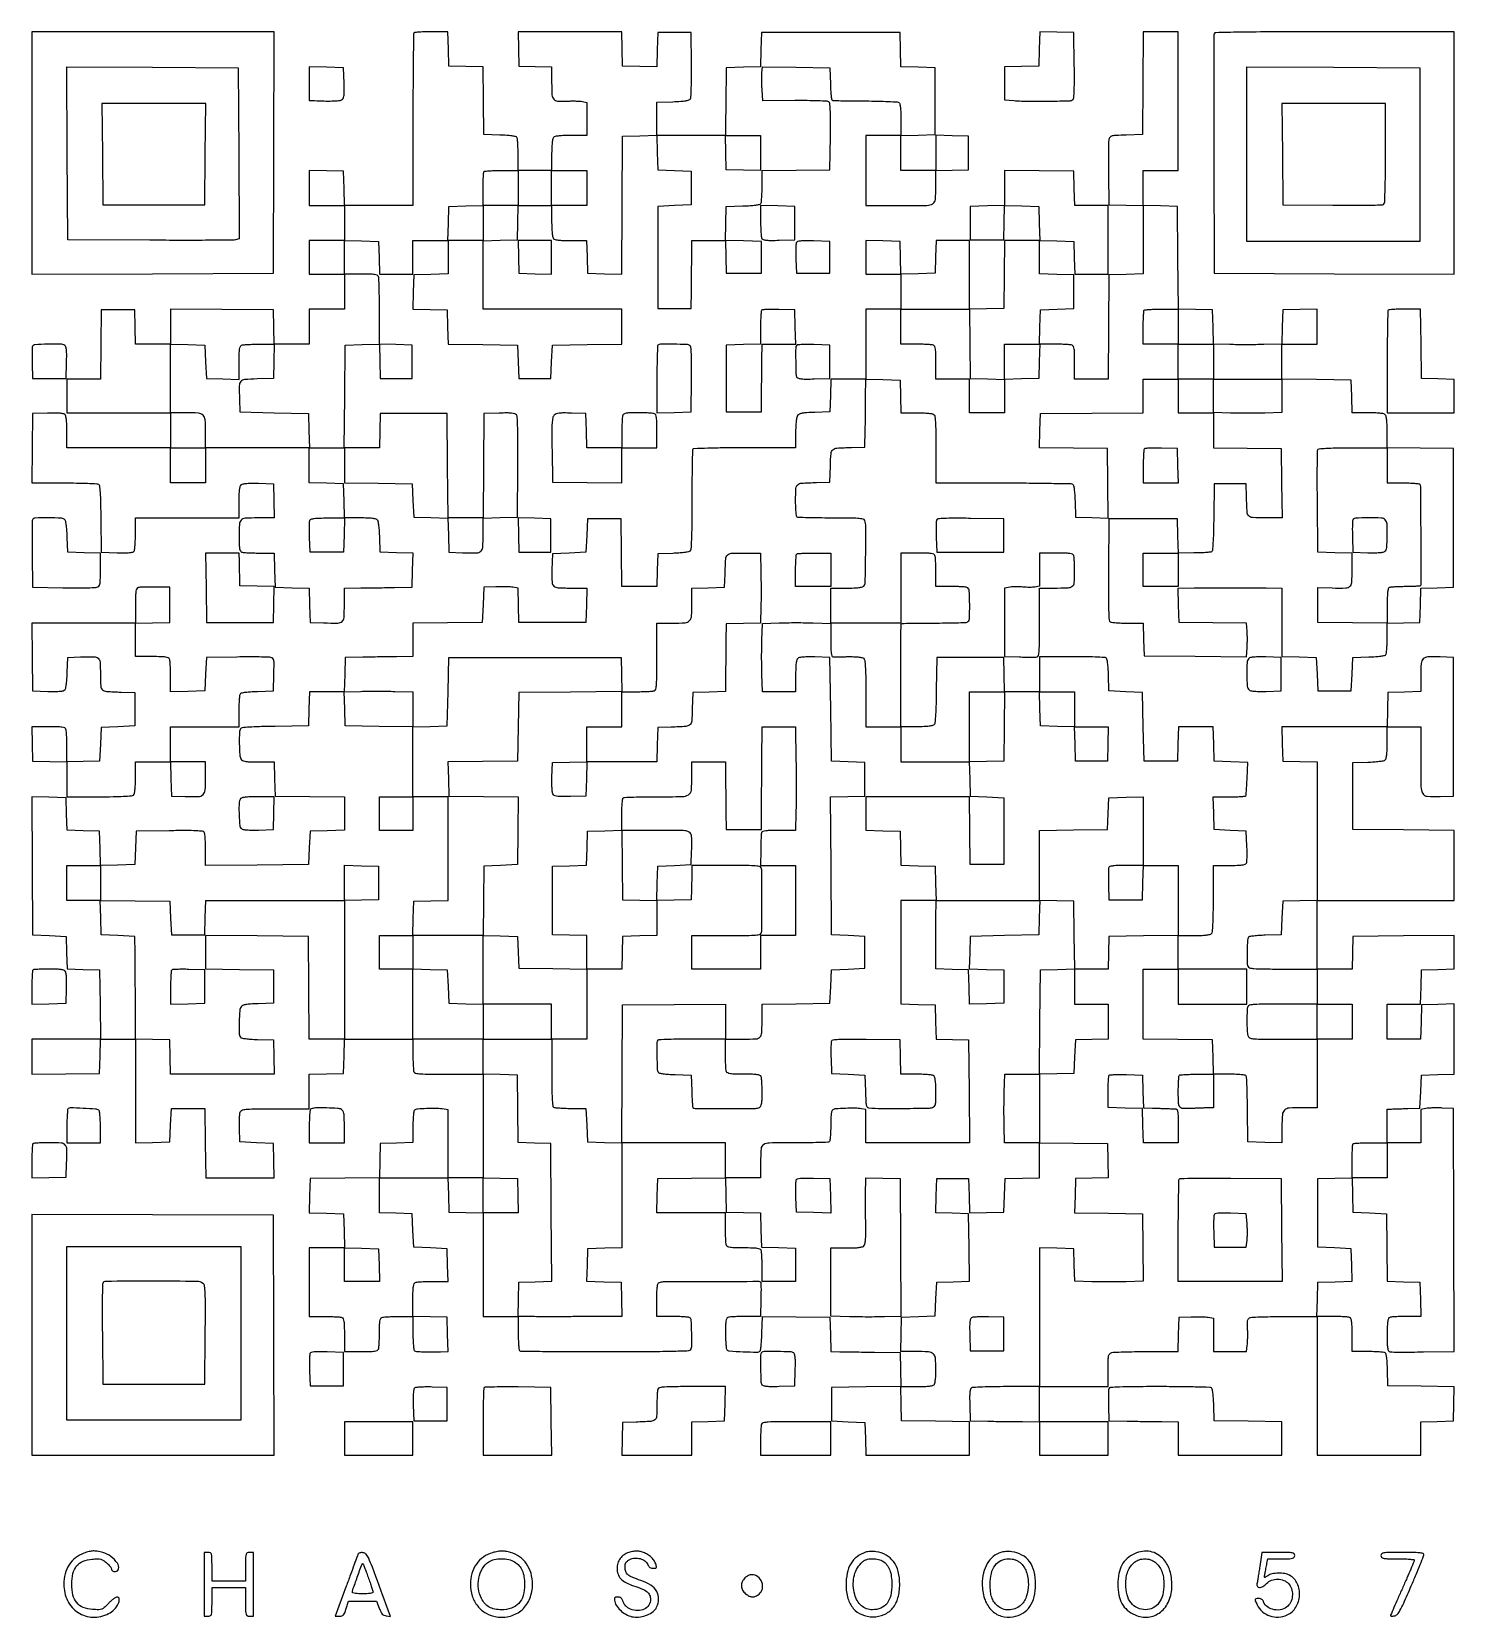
# Model space of a CAD drawing. Extents: x 179 to 1071, y 112 to 1107.
import ezdxf

# ---------------------------------------------------------------- set-up
doc = ezdxf.new("R2010")
doc.units = 0

msp = doc.modelspace()

# ---------------------------------------------------------------- linework, layer by layer
for points in [[(418.666667, 1106.333333, 0.195522), (418.39354, 1105.685932, 0.000206), (418.195833, 1090.048958, 0.001898), (418.047981, 1072.521292, 0.00116), (418, 1051.833333), (418, 998), (396.533832, 998), (375.067663, 998), (374.783832, 1008.75), (374.5, 1019.5), (363.75, 1019.783832), (353, 1020.067663), (353, 1009.033832), (353, 998), (364, 998), (375, 998), (375, 987), (375, 976), (364, 976), (353, 976), (353, 965.5), (353, 955), (364, 955), (375, 955), (375, 944), (375, 933), (364, 933), (353, 933), (353, 922), (353, 911), (342.033832, 911), (331.067663, 911), (330.783832, 921.75), (330.5, 932.5), (298.25, 932.763853), (266, 933.027706), (266, 922.013853), (266, 911), (255.033832, 911), (244.067663, 911), (243.783832, 921.75), (243.5, 932.5), (233, 932.5), (222.5, 932.5), (222.230498, 910.75), (221.960995, 889), (211.480498, 889), (201, 889), (201, 878.5), (201, 868), (233.5, 868), (266, 868), (266, 857), (266, 846), (255.75, 845.974461, 0.000029), (250.965272, 845.962262, 0.000015), (244.985938, 845.946491, 0.000015), (238.840761, 845.929914, 0.000023), (233.5, 845.915106, -0.000598), (228.159239, 845.906443, -0.000394), (222.014062, 845.908659, -0.000396), (216.03473, 845.920257, -0.000765), (211.25, 845.940645), (201, 846), (201, 855.877555, 0.007345), (200.929838, 860.653266, 0.024181), (200.685192, 863.794146, 0.035127), (200.271246, 865.875583, 0.154085), (199.600715, 866.916414, 0.132968), (198.513859, 867.412685, 0.020746), (196.150171, 867.703614, 0.018924), (192.957683, 867.84141, 0.009044), (188.850715, 867.788859), (179.5, 867.5), (179.230498, 845.75), (178.960995, 824), (199.230498, 823.984687, -0.003666), (207.089466, 823.92113, -0.005576), (213.914612, 823.739739, -0.002271), (219.740025, 823.49338, -0.130451), (220.755417, 823.172323, -0.227305), (221.402798, 822.135366, -0.010546), (221.785786, 817.891263, -0.01136), (222.076974, 811.590919, -0.002946), (222.255417, 801.437635), (222.5, 780.5), (232.417355, 780.211769, 0.006827), (237.195195, 780.138177, 0.023663), (240.282937, 780.278982, 0.033714), (242.294865, 780.604266, 0.19692), (243.152042, 781.211769, 0.115445), (243.475649, 782.139851, 0.007585), (243.733781, 784.985645, 0.010675), (243.919286, 788.421391, 0.007755), (243.984687, 792.25), (244, 802), (276.5, 802), (309, 802), (309, 811.877555, -0.007345), (309.070162, 816.653266, -0.024181), (309.314808, 819.794146, -0.035127), (309.728754, 821.875583, -0.154085), (310.399285, 822.916414, -0.132968), (311.486141, 823.412685, -0.020746), (313.849829, 823.703614, -0.018924), (317.042317, 823.84141, -0.009044), (321.149285, 823.788859), (330.5, 823.5), (330.783832, 812.75), (331.067663, 802), (320.650463, 802, 0.012837), (312.706871, 801.796023, 0.196334), (310.271039, 800.652015, 0.177295), (309.204591, 798.079841, 0.010105), (309.013655, 789.356989, 0.00766), (309.071521, 785.115935, 0.037109), (309.319308, 782.722219, 0.073747), (309.79184, 781.317789, 0.185226), (310.581787, 780.606989, 0.07196), (311.63733, 780.367915, 0.005942), (314.455587, 780.178303, 0.007852), (317.838356, 780.044307, 0.005972), (321.547956, 780), (330.932337, 780), (331.216168, 769.25), (331.5, 758.5), (342.216508, 758.216508), (352.933016, 757.933016), (353.216508, 747.216508), (353.5, 736.5), (362, 736.204946, 0.009927), (370.965089, 736.071849, 0.179688), (373.602972, 737.066531, 0.203196), (374.788355, 739.49751, 0.01319), (375, 747.519052), (375, 758), (385.25, 758.097508, 0.000362), (389.967406, 758.1458, 0.000201), (395.720312, 758.211168, 0.0002), (401.54442, 758.282022, 0.000324), (406.5, 758.347508), (417.5, 758.5), (417.783473, 769.214647), (418.066946, 779.929295), (407.783473, 780.214647), (397.5, 780.5), (397.209882, 789.945876, 0.010217), (397.019842, 793.65896, 0.013854), (396.687053, 797.000112, 0.010763), (396.277004, 799.740901, 0.131421), (395.837437, 800.695876, 0.163278), (394.856724, 801.303072, 0.027976), (392.668374, 801.689392, 0.021914), (389.481082, 801.92881, 0.007789), (384.911387, 802), (375.067663, 802), (374.783832, 812.75), (374.5, 823.5), (363.75, 823.783832), (353, 824.067663), (353, 835.033832), (353, 846), (364, 846), (375, 846), (375, 835.019888), (375, 824.039775), (396.25, 823.769888), (417.5, 823.5), (418, 813), (418.5, 802.5), (429.216508, 802.216508), (439.933016, 801.933016), (440.216508, 791.216508), (440.5, 780.5), (449, 780.204946, 0.009911), (457.962804, 780.071599, 0.179322), (460.601512, 781.064263, 0.203493), (461.787704, 783.491268, 0.013276), (462, 791.48522), (462, 801.932337), (472.75, 802.216168), (483.5, 802.5), (483.764429, 833.880151, 0.001964), (483.831761, 848.849729, 0.007011), (483.702911, 858.427, 0.005066), (483.449811, 865.15379, 0.162658), (482.863442, 866.664542, 0.152899), (481.824093, 867.337533, 0.041904), (479.88373, 867.705511, 0.026302), (476.882994, 867.858887, 0.007024), (472.099013, 867.784391), (462.5, 867.5), (462.236336, 834.75), (461.972671, 802), (451, 802), (440.027329, 802), (439.763664, 834.75), (439.5, 867.5), (418.5, 867.5), (397.5, 867.5), (397.216168, 856.75), (396.932337, 846), (385.952315, 846), (374.972294, 846), (375.236147, 878.25), (375.5, 910.5), (386.215829, 910.783485), (396.931657, 911.06697), (397.215829, 900.283485), (397.5, 889.5), (407.5, 889.5), (417.5, 889.5), (417.5, 900), (417.5, 910.5), (407.25, 910.784983), (397, 911.069966), (397, 931.453196, 0.002776), (396.956005, 939.37868, 0.004131), (396.821697, 946.313501, 0.001846), (396.636622, 952.220809, 0.083039), (396.393011, 953.418213, 0.205218), (395.601595, 954.23239, 0.063068), (393.913621, 954.69735, 0.030363), (390.960143, 954.940414, 0.005351), (385.393011, 955), (375, 955), (375, 965.533832), (375, 976.067663), (385.75, 975.783832), (396.5, 975.5), (396.784983, 965.25), (397.069966, 955), (407.534983, 955), (418, 955), (418, 965.5), (418, 976), (429, 976), (440, 976), (440, 965.533832), (440, 955.067663), (429.25, 954.783832), (418.5, 954.5), (418.216515, 943.784171), (417.93303, 933.068343), (428.716515, 932.784171), (439.5, 932.5), (439.783635, 921.769409), (440.06727, 911.038817), (461.783635, 910.769409), (483.5, 910.5), (484, 900), (484.5, 889.5), (494.5, 889.5), (504.5, 889.5), (505, 900), (505.5, 910.5), (527.25, 910.769502), (549, 911.039005), (549, 922.019502), (549, 933), (505.5, 933), (462, 933), (462, 954.466168), (462, 975.932337), (472.75, 976.216168), (483.5, 976.5), (483.783832, 987.25), (484.067663, 998), (494.533832, 998), (505, 998), (505, 988.2, 0.008695), (505.074295, 983.928253, 0.018472), (505.311224, 980.630442, 0.019349), (505.671932, 978.200304, 0.150969), (506.2, 977.2, 0.150838), (507.199003, 976.672291, 0.019392), (509.622935, 976.311444, 0.018513), (512.910654, 976.074375, 0.00874), (517.165017, 976), (526.930034, 976), (527.215017, 965.75), (527.5, 955.5), (538.239352, 955.216276), (548.978704, 954.932553), (549.239352, 998.216276), (549.5, 1041.5), (560.215829, 1041.783485), (570.931657, 1042.06697), (571.215829, 1031.283485), (571.5, 1020.5), (582, 1020), (592.5, 1019.5), (592.5, 1009), (592.5, 998.5), (582, 998), (571.5, 997.5), (571.5, 965.5), (571.5, 933.5), (582, 933.5), (592.5, 933.5), (592.628498, 944.5, -0.000013), (592.686515, 949.455578, -0.000008), (592.754941, 955.279687, -0.000008), (592.822714, 961.032592, -0.000014), (592.878498, 965.75), (593, 976), (603.465017, 976), (613.930034, 976), (614.215017, 965.75), (614.5, 955.5), (625.5, 955.5), (636.5, 955.5), (636.5, 965.5), (636.5, 975.5), (625.216504, 975.783064), (613.933007, 976.066129), (614.216504, 986.783064), (614.5, 997.5), (624.964064, 997.787346, 0.007781), (629.554841, 997.98494, 0.018541), (632.952903, 998.31097, 0.018631), (635.394503, 998.730055, 0.202046), (636.198752, 999.287346, 0.117138), (636.504336, 1000.171158, 0.006995), (636.747502, 1003.002004, 0.010199), (636.922722, 1006.414508, 0.007333), (636.984687, 1010.230112), (637, 1019.960225), (658.25, 1020.230112), (679.5, 1020.5), (679.77083, 1041.428109, 0.002696), (679.850109, 1051.931822, 0.012041), (679.715053, 1058.090196, 0.012865), (679.427636, 1062.08983, 0.233163), (678.77083, 1063.147747, 0.129535), (677.748085, 1063.46346, 0.002341), (671.998306, 1063.676834, 0.005653), (665.25673, 1063.819136, 0.003724), (657.5, 1063.837384), (637.5, 1063.735491), (636.998161, 1070.617746, -0.007946), (636.832335, 1073.529081, -0.006893), (636.749117, 1076.585651, -0.006951), (636.750413, 1079.355692, -0.020131), (636.855063, 1081.269577), (637.213805, 1085.039153), (658.356902, 1084.769577), (679.5, 1084.5), (679.784983, 1074.25, 0.006837), (679.980668, 1069.534028, 0.022203), (680.291679, 1066.419963, 0.027423), (680.699959, 1064.393099, 0.319231), (681.284983, 1063.901161, 0.01671), (682.202079, 1063.857335, 0.000224), (687.871214, 1063.778595, 0.000638), (694.438805, 1063.698697, 0.000419), (702, 1063.622707, -0.00368), (709.563553, 1063.497363, -0.005578), (716.139063, 1063.266563, -0.002327), (721.744971, 1062.981008, -0.12633), (722.75, 1062.662529, -0.200785), (723.331549, 1061.841509, -0.025988), (723.698935, 1059.675657, -0.021477), (723.931139, 1056.505515, -0.007543), (724, 1051.940983), (724, 1042), (713, 1042), (702, 1042), (702, 1020), (702, 998), (723.383369, 998, 0.00351), (740.314933, 998.118865, 0.129472), (744.007454, 999.146971, 0.248653), (745.66478, 1001.824159, 0.016333), (745.986345, 1011.215017), (746, 1019.930034), (756.25, 1020.215017), (766.5, 1020.5), (766.5, 1031), (766.5, 1041.5), (756.25, 1041.784983), (746, 1042.069966), (746, 1031.034983), (746, 1020), (735, 1020), (724, 1020), (724, 1030.966168), (724, 1041.932337), (734.75, 1042.216168), (745.5, 1042.5), (745.5, 1063.5), (745.5, 1084.5), (734.783492, 1084.783492), (724.066984, 1085.066984), (723.783492, 1095.783492), (723.5, 1106.5), (680, 1106.5), (636.5, 1106.5), (636.216508, 1095.783492), (635.933016, 1085.066984), (625.216508, 1084.783492), (614.5, 1084.5), (614.347508, 1073.5, 0.000324), (614.282022, 1068.54442, 0.0002), (614.211168, 1062.720313, 0.000201), (614.1458, 1056.967406, 0.000362), (614.097508, 1052.25), (614, 1042), (592.5, 1042), (571, 1042), (571, 1052.406293), (571, 1062.812585), (581.037773, 1063.156293, 0.006992), (585.988176, 1063.395148, 0.025993), (589.089008, 1063.75072, 0.040608), (591.063552, 1064.249265, 0.174067), (591.997704, 1064.994183, 0.127561), (592.36121, 1066.17267, 0.003081), (592.58731, 1071.926159, 0.006531), (592.723551, 1078.719581, 0.004371), (592.709931, 1086.494183), (592.5, 1106.5), (582, 1106.5), (571.5, 1106.5), (571.215829, 1095.716515), (570.931657, 1084.93303), (560.215829, 1085.216515), (549.5, 1085.5), (549.216168, 1096.25), (548.932337, 1107), (516.432337, 1107), (483.932337, 1107), (484.216168, 1096.25), (484.5, 1085.5), (494.75, 1085.215017), (505, 1084.930034), (505, 1075.000201, 0.014077), (505.213731, 1067.410442, 0.166815), (506.309064, 1064.722029, 0.204269), (508.725855, 1063.553621, 0.022619), (515, 1063.54044, -0.008921), (517.690237, 1063.608485, -0.008751), (520.398438, 1063.581254, -0.008668), (522.771719, 1063.474639, -0.032532), (524.25, 1063.285475), (527, 1062.75), (527, 1052.375), (527, 1042), (517.2, 1042, 0.008695), (512.928253, 1041.925705, 0.018472), (509.630442, 1041.688776, 0.019349), (507.200304, 1041.328068, 0.150969), (506.2, 1040.8, 0.150969), (505.671932, 1039.799696, 0.019349), (505.311224, 1037.369558, 0.018472), (505.074295, 1034.071747, 0.008695), (505, 1029.8), (505, 1020), (494.5, 1020), (484, 1020), (483.984687, 1029.75, 0.007309), (483.922789, 1033.573123, 0.010173), (483.747767, 1036.991726, 0.006962), (483.504905, 1039.827893, 0.117226), (483.199653, 1040.711195, 0.199883), (482.411, 1041.262532, 0.01918), (480.055937, 1041.684251, 0.019108), (476.800174, 1042.012968, 0.00836), (472.464966, 1042.211195), (462.5, 1042.5), (462.23021, 1063.716369), (461.96042, 1084.932738), (451.23021, 1085.216369), (440.5, 1085.5), (440.216168, 1096.25), (439.932337, 1107), (429.632835, 1107, 0.006042), (425.637527, 1106.951722, 0.009138), (422.162979, 1106.804167, 0.004541), (419.245234, 1106.600177, 0.178489)], [(875.763853, 1074.75), (875.5, 1042.5), (865.2603, 1042.215131, 0.004124), (858.944999, 1041.987293, 0.045906), (856.449919, 1041.645706, 0.136997), (855.185819, 1040.954953, 0.140303), (854.476589, 1039.715131, 0.055026), (854.269945, 1038.145293, 0.002238), (854.175721, 1032.42257, 0.003889), (854.147147, 1025.631689, 0.002744), (854.216289, 1018), (854.5, 998.5), (865.25, 998.216168), (876, 997.932337), (876, 976.5), (876, 955.067663), (865.25, 954.783832), (854.5, 954.5), (854.236336, 921.75), (853.972671, 889), (843.486336, 889), (833, 889), (833, 899.393011, 0.005351), (832.940414, 904.960143, 0.030363), (832.69735, 907.913621, 0.063068), (832.23239, 909.601595, 0.205218), (831.418213, 910.393011, 0.0721), (830.361111, 910.632128, 0.005887), (827.524537, 910.821697, 0.007809), (824.119908, 910.955696, 0.00593), (820.384381, 911), (810.932337, 911), (811.216168, 921.75), (811.5, 932.5), (822, 933), (832.5, 933.5), (832.5, 944), (832.5, 954.5), (821.75, 954.783832), (811, 955.067663), (811, 965.567663), (811, 976.067663), (821.75, 975.783832), (832.5, 975.5), (832.784983, 965.25), (833.069966, 955), (843.534983, 955), (854, 955), (854, 976.5), (854, 998), (843.533832, 998), (833.067663, 998), (832.783832, 1008.75), (832.5, 1019.5), (810.75, 1019.769502), (789, 1020.039005), (789, 1009.053334), (789, 998.067663), (778.25, 997.783832), (767.5, 997.5), (767.5, 987), (767.5, 976.5), (778, 976.5), (788.5, 976.5), (788.784171, 987.283485), (789.068343, 998.06697), (799.784171, 997.783485), (810.5, 997.5), (810.783832, 986.75), (811.067663, 976), (800.053719, 976), (789.039775, 976), (788.769888, 954.75), (788.5, 933.5), (777.75, 933.216168), (767, 932.932337), (767, 954.466168), (767, 976), (756.534983, 976), (746.069966, 976), (745.784983, 965.75), (745.5, 955.5), (734.785353, 955.216527), (724.070705, 954.933054), (723.785353, 965.216527), (723.5, 975.5), (712.75, 975.783832), (702, 976.067663), (702, 965.533832), (702, 955), (713, 955), (724, 955), (724, 944), (724, 933), (713, 933), (702, 933), (702, 911), (702, 889), (691.034983, 889), (680.069966, 889), (679.784983, 878.75), (679.5, 868.5), (670, 868.224459, 0.007256), (665.117316, 868.011887, 0.030165), (662.191066, 867.663989, 0.052369), (660.340539, 867.125269, 0.135585), (659.25, 866.28333, 0.112838), (658.710018, 865.071188, 0.02024), (658.328301, 862.610301, 0.018544), (658.079431, 859.35615, 0.009812), (658, 855.30887), (658, 846), (626.059017, 846, 0.002466), (613.235627, 845.936762, 0.004699), (602.927372, 845.738195, 0.001142), (594.234337, 845.469122, 0.251084), (593.541944, 845.067867, 0.133889), (593.30709, 844.273261, 0.000586), (593.127682, 835.309027, 0.002769), (592.991872, 825.098641, 0.001737), (592.940667, 813.155239, -0.001817), (592.871823, 797.674259, -0.008021), (592.651832, 788.556248, -0.00656), (592.325819, 782.443514, -0.205749), (591.653616, 781.12749, -0.132588), (590.722774, 780.701616, -0.010299), (587.987698, 780.302645, -0.013498), (584.655946, 779.977576, -0.00989), (580.945876, 779.790118), (571.5, 779.5), (571.215017, 769.25), (570.930034, 759), (559.984905, 759), (549.039775, 759), (548.769888, 780.25), (548.5, 801.5), (538, 801.5), (527.5, 801.5), (527, 791), (526.5, 780.5), (516, 780), (505.5, 779.5), (505.216402, 769.375418, 0.014096), (505.217854, 761.628827, 0.209676), (506.350491, 759.233792, 0.171357), (508.986701, 758.192231, 0.008826), (518.283832, 758.013655), (527.067663, 758), (526.783832, 747.25), (526.5, 736.5), (505.5, 736.5), (484.5, 736.5), (484.216564, 747.21096), (483.933129, 757.921919), (480.716564, 758.51745, 0.030739), (478.993045, 758.728091, 0.008297), (476.241741, 758.848012, 0.008369), (473.107313, 758.880072, 0.008584), (470, 758.80649), (462.5, 758.5), (462, 747.5), (461.5, 736.5), (439.75, 736.230498), (418, 735.960995), (418, 725.480498), (418, 715), (407.75, 714.902492, 0.000362), (403.032594, 714.8542, 0.000201), (397.279688, 714.788832, 0.0002), (391.45558, 714.717978, 0.000324), (386.5, 714.652492), (375.5, 714.5), (375.216168, 703.75), (374.932337, 693), (364, 693), (353.067663, 693), (352.783832, 682.25), (352.5, 671.5), (331.546095, 671.229091, 0.00313), (321.748611, 671.041083, 0.010448), (315.324426, 670.743168, 0.008069), (310.813666, 670.366222, 0.23354), (309.856996, 669.768614, 0.133261), (309.169461, 667.452928, 0.008843), (309.127646, 660.44602, 0.009779), (309.345205, 653.491725, 0.110589), (310.078645, 650.853051, 0.144779), (311.047341, 649.871794, 0.084256), (312.621856, 649.321614, 0.036689), (315.374924, 649.060098, 0.005341), (321.001352, 649), (330.932337, 649), (331.216168, 638.25), (331.5, 627.5), (353.25, 627.230498), (375, 626.960995), (375, 616.514329), (375, 606.067663), (364.25, 605.783832), (353.5, 605.5), (353, 595), (352.5, 584.5), (320.25, 584.236147), (288, 583.972294), (287.984687, 593.736147, 0.007644), (287.920079, 597.568825, 0.010551), (287.73694, 601.005175, 0.007429), (287.482271, 603.852523, 0.115883), (287.162796, 604.77083, 0.230932), (286.095412, 605.427241, 0.012869), (282.091209, 605.714887, 0.012029), (275.928451, 605.849994, 0.002701), (265.428109, 605.77083), (244.5, 605.5), (244, 595), (243.5, 584.5), (232.784171, 584.216515), (222.068343, 583.93303), (221.784171, 594.716515), (221.5, 605.5), (211.284601, 605.784601), (201.069202, 606.069202), (200.784601, 616.284601), (200.5, 626.5), (189.739352, 626.78394), (178.978704, 627.067879), (179.239352, 583.78394), (179.5, 540.5), (190, 540), (200.5, 539.5), (200.784601, 529.284601), (201.069202, 519.069202), (211.284601, 518.784601), (221.5, 518.5), (221.769502, 496.75), (222.039005, 475), (200.519502, 475), (179, 475), (179, 463.980112), (179, 452.960225), (200.25, 453.230112), (221.5, 453.5), (221.783832, 464.25), (222.067663, 475), (233.033832, 475), (244, 475), (244, 442.466168), (244, 409.932337), (254.75, 410.216168), (265.5, 410.5), (266, 421), (266.5, 431.5), (277, 431.5), (287.5, 431.5), (287.769502, 409.75), (288.039005, 388), (309.553334, 388), (331.067663, 388), (330.783832, 398.75), (330.5, 409.5), (320, 410), (309.5, 410.5), (309.210794, 419.268734, -0.010413), (309.168528, 422.749046, -0.013312), (309.2817, 425.953333, -0.011233), (309.50612, 428.606263, -0.10118), (309.858296, 429.711273, -0.214033), (311.120338, 430.648738, -0.036411), (314.158, 431.090431, -0.017005), (319.651545, 431.297069, -0.002), (331.897503, 431.292063), (353, 431.199047), (353, 442.065692), (353, 452.932337), (363.75, 453.216168), (374.5, 453.5), (374.783832, 464.25), (375.067663, 475), (396.533832, 475), (418, 475), (418, 465.581787, 0.005951), (418.044305, 461.859224, 0.007831), (418.178303, 458.465525, 0.005915), (418.367894, 455.638111, 0.07203), (418.606989, 454.581787, 0.258697), (419.662537, 453.696146, 0.030015), (422.835307, 453.275578, 0.015901), (428.485827, 453.049566, 0.002045), (440.606989, 453), (462, 453), (462, 420.5), (462, 388), (451, 388), (440, 388), (440, 409.368331), (440, 430.736662), (436.25, 431.228224, 0.030191), (432.070082, 431.521196, 0.012557), (426.410786, 431.433465, 0.008012), (420.869924, 431.119316, 0.120811), (419.047221, 430.529184, 0.221212), (418.609612, 429.863881, 0.011873), (418.292763, 427.293564, 0.015881), (418.071187, 423.998726, 0.008847), (418, 419.975966), (418, 410.069966), (407.75, 409.784983), (397.5, 409.5), (397.216365, 398.769409), (396.93273, 388.038817), (375.216365, 387.769409), (353.5, 387.5), (353.216515, 376.784171), (352.93303, 366.068343), (363.716515, 365.784171), (374.5, 365.5), (374.783832, 354.75), (375.067663, 344), (364.033832, 344), (353, 344), (353, 322.5), (353, 301), (362.418213, 301, -0.005951), (366.140776, 300.955695, -0.007831), (369.534475, 300.821697, -0.005915), (372.361889, 300.632106, -0.07203), (373.418213, 300.393011, -0.205218), (374.23239, 299.601595, -0.063068), (374.69735, 297.913621, -0.030363), (374.940414, 294.960143, -0.005351), (375, 289.393011), (375, 279), (385.393011, 279, 0.005351), (390.960143, 279.059586, 0.030363), (393.913621, 279.30265, 0.063068), (395.601595, 279.76761, 0.205218), (396.393011, 280.581787, 0.070701), (396.631706, 281.623534, 0.006434), (396.821697, 284.287222, 0.008233), (396.955664, 287.484808, 0.006352), (397, 290.974799, -0.006824), (397.063195, 295.605148, -0.03479), (397.312102, 298.167248, -0.070258), (397.783827, 299.656877, -0.191652), (398.581787, 300.393011, -0.070946), (399.626193, 300.631778, -0.006338), (402.31865, 300.821697, -0.008159), (405.550804, 300.955669, -0.006277), (409.081787, 301), (418, 301), (418, 290.559017, 0.008567), (418.069298, 286.514827, 0.013072), (418.281203, 283.01128, 0.007599), (418.575867, 280.125303, 0.228948), (418.957287, 279.526398, 0.121482), (420.247189, 279.110653, 0.007502), (424.297703, 278.887604, 0.010325), (429.338105, 278.790019, 0.00632), (435.283832, 278.872858), (440.067663, 279), (439.783832, 289.75), (439.5, 300.5), (428.75, 300.783832), (418, 301.067663), (418, 311.426843, -0.005377), (418.059651, 316.973908, -0.030446), (418.302822, 319.919034, -0.063217), (418.767927, 321.602718, -0.20495), (419.581787, 322.393011, -0.072102), (420.638915, 322.632129, -0.005887), (423.475801, 322.821697, -0.007809), (426.880803, 322.955696, -0.005929), (430.616771, 323), (440.069966, 323), (439.784983, 333.25), (439.5, 343.5), (429, 344), (418.5, 344.5), (418, 355), (417.5, 365.5), (407.25, 365.784983), (397, 366.069966), (397, 377.034983), (397, 388), (418.466168, 388), (439.932337, 388), (440.216168, 377.25), (440.5, 366.5), (451.25, 366.216168), (462, 365.932337), (462, 333.466168), (462, 301), (473, 301), (484, 301), (484, 290.559017, 0.008569), (484.069311, 286.51482, 0.013074), (484.281256, 283.011247, 0.007601), (484.575977, 280.125285, 0.228941), (484.957468, 279.526287, 0.136477), (485.790765, 279.284594, 0.000223), (501.126902, 279.122433, 0.001707), (518.368034, 279.006689, 0.001052), (538.657821, 278.982432, 0.001008), (565.218135, 279.060103, 0.004752), (580.462904, 279.280316, 0.002313), (590.993172, 279.581283, 0.243817), (592.211488, 280.265162, 0.14479), (592.965317, 282.760197, 0.008831), (592.872185, 290.631731, 0.006668), (592.527849, 298.666693, 0.238114), (591.622382, 300.234687, 0.121815), (590.789772, 300.526546, 0.00646), (587.965637, 300.758058, 0.009842), (584.566806, 300.925378, 0.006984), (580.75, 300.984687), (571, 301), (571, 311.393011, -0.005351), (571.059586, 316.960143, -0.030363), (571.30265, 319.913621, -0.063068), (571.76761, 321.601595, -0.205218), (572.581787, 322.393011, -0.090721), (575.163116, 322.877312, -0.000363), (604.735819, 322.989344, -0.000184), (634.904728, 323.070625, -0.198215), (636.083333, 322.587487, -0.195794), (636.245504, 322.207851, -0.001928), (636.285267, 319.186075, -0.005961), (636.276071, 315.675605, -0.003785), (636.185662, 311.587487), (635.871323, 301), (626.517449, 301, 0.005991), (622.819538, 300.955691, 0.007872), (619.446625, 300.821697, 0.005967), (616.636623, 300.632065, 0.071896), (615.581787, 300.393011, 0.19467), (614.780298, 299.644942, 0.069116), (614.312224, 298.117276, 0.033827), (614.069372, 295.475625, 0.00643), (614.015313, 290.643011, 0.007669), (614.076382, 287.053884, 0.010583), (614.248778, 283.835561, 0.007462), (614.488346, 281.169118, 0.115963), (614.788585, 280.307836, 0.238871), (616.381675, 279.362557, 0.005895), (625.114481, 278.883699, 0.006457), (633.798042, 278.622444, 0.202967), (635.742197, 279.40648, 0.168558), (636.055949, 280.051058, 0.00528), (636.377737, 283.006355, 0.009754), (636.655761, 286.545757, 0.006543), (636.841589, 290.600571), (637.183178, 301.039242), (658.341589, 300.769621), (679.5, 300.5), (679.783832, 289.75), (680.067663, 279), (685.783832, 278.88539, 0.00176), (688.970308, 278.832724, 0.000374), (694.520876, 278.764677, 0.000391), (700.955207, 278.695635, 0.000372), (707.5, 278.63539), (723.5, 278.5), (723.783633, 267.769596), (724.067266, 257.039192), (702.283633, 256.769596), (680.5, 256.5), (680.5, 246), (680.5, 235.5), (691, 235), (701.5, 234.5), (701.784983, 224.25), (702.069966, 214), (734.534983, 214), (767, 214), (767, 224.480112), (767, 234.960225), (745.75, 235.230112), (724.5, 235.5), (724.216168, 246.25), (723.932337, 257), (733.766168, 257, 0.008652), (738.054729, 257.074219, 0.018432), (741.362299, 257.311014, 0.019308), (743.798441, 257.671586, 0.151095), (744.8, 258.2, 0.146858), (745.316486, 259.159592, 0.020575), (745.681544, 261.407548, 0.019737), (745.923115, 264.406512, 0.010228), (746, 268.164816, 0.022717), (745.690615, 274.970845, 0.198526), (744.316092, 277.59305, 0.161505), (741.334541, 278.769374, 0.013886), (733.03191, 279), (723.932337, 279), (724.216168, 289.75), (724.5, 300.5), (735, 301), (745.5, 301.5), (746, 312), (746.5, 322.5), (756.769785, 322.785202), (767.03957, 323.070403), (766.769785, 344.285202), (766.5, 365.5), (756.216527, 365.785353), (745.933054, 366.070705), (746.216527, 376.785353), (746.5, 387.5), (756.5, 387.5), (766.5, 387.5), (766.784171, 376.716515), (767.068343, 365.93303), (777.784171, 366.216515), (788.5, 366.5), (789, 377), (789.5, 387.5), (800.25, 387.783832), (811, 388.067663), (811, 399.053719), (811, 410.039775), (832.25, 409.769888), (853.5, 409.5), (853.783473, 398.785353), (854.066946, 388.070705), (843.783473, 387.785353), (833.5, 387.5), (833.216371, 376.769986), (832.932742, 366.039971), (854.216371, 365.769986), (875.5, 365.5), (875.769629, 344.338997), (876.039257, 323.177994), (865.269629, 322.838997, -0.004764), (860.370632, 322.731502, -0.002808), (854.515836, 322.691718, -0.002808), (848.666157, 322.717677, -0.004802), (843.78428, 322.813661), (833.068561, 323.127322), (832.78428, 333.313661), (832.5, 343.5), (821.75, 343.783832), (811, 344.067663), (811, 300.533832), (811, 257), (790.25, 256.984687, 0.003672), (782.204518, 256.919661, 0.005584), (775.216895, 256.733781, 0.002279), (769.253347, 256.481245, 0.130355), (768.211769, 256.152042, 0.19692), (767.604266, 255.294865, 0.033714), (767.278982, 253.282937, 0.023663), (767.138177, 250.195195, 0.006827), (767.211769, 245.417355), (767.5, 235.5), (778.5, 235.295446, 0.001111), (783.490286, 235.213743, 0.000664), (789.426562, 235.13763, 0.000664), (795.339105, 235.077525, 0.001152), (800.25, 235.045446), (811, 235), (811, 224.5), (811, 214), (832.5, 214), (854, 214), (854, 224.5), (854, 235), (832.5, 235), (811, 235), (811, 246), (811, 257), (832.5, 257), (854, 257), (854, 267.383369, -0.003789), (854.049468, 273.911711, -0.046747), (854.318691, 276.381438, -0.144985), (854.986773, 277.634057, -0.133542), (856.25, 278.369714, -0.056178), (857.845984, 278.61027, -0.002325), (863.630687, 278.799577, -0.00401), (870.499162, 278.937273, -0.002833), (878.216168, 278.986345), (897.932337, 279), (898.216168, 289.75), (898.5, 300.5), (906, 300.80649, -0.008667), (909.109769, 300.879612, -0.00841), (912.251562, 300.846169, -0.008349), (915.012596, 300.724159, -0.030569), (916.75, 300.511177), (920, 299.909374), (920, 289.454687), (920, 279), (930.372192, 279), (940.744384, 279), (941.240606, 282.75, 0.020239), (941.413553, 284.643411, 0.007234), (941.511592, 287.354508, 0.007164), (941.533497, 290.334585, 0.008407), (941.466288, 293.158963, -0.00749), (941.364576, 297.127075, -0.066355), (941.576942, 298.861018, -0.160581), (942.184633, 299.803224, -0.104734), (943.347873, 300.395308, -0.056676), (944.885355, 300.625916, -0.002168), (950.669375, 300.807096, -0.003862), (957.526973, 300.939151, -0.00271), (965.25, 300.986345), (985, 301), (985, 257.5), (985, 214), (1017.5, 214), (1050, 214), (1050, 224.465017), (1050, 234.930034), (1060.25, 235.215017), (1070.5, 235.5), (1070.783625, 246.229609), (1071.06725, 256.959219), (1050.283625, 257.229609), (1029.5, 257.5), (1029.211195, 267.464966, 0.00836), (1029.012968, 271.800174, 0.019108), (1028.684251, 275.055937, 0.01918), (1028.262532, 277.411, 0.199883), (1027.711195, 278.199653, 0.117226), (1026.827893, 278.504905, 0.006962), (1023.991726, 278.747767, 0.010173), (1020.573123, 278.922789, 0.007309), (1016.75, 278.984687), (1007, 279), (1007, 289.393011, 0.005351), (1006.940414, 294.960143, 0.030363), (1006.69735, 297.913621, 0.063068), (1006.23239, 299.601595, 0.205218), (1005.418213, 300.393011, 0.0721), (1004.361111, 300.632128, 0.005887), (1001.524537, 300.821697, 0.007809), (998.119908, 300.955696, 0.00593), (994.384381, 301), (984.932337, 301), (985.216168, 311.75), (985.5, 322.5), (996.284606, 322.784183), (1007.069211, 323.068365), (1006.784606, 333.284183), (1006.5, 343.5), (996, 344), (985.5, 344.5), (985.5, 366), (985.5, 387.5), (996.215829, 387.783485), (1006.931657, 388.06697), (1007.215829, 377.283485), (1007.5, 366.5), (1018, 366), (1028.5, 365.5), (1028.769787, 344.284765), (1029.039573, 323.069529), (1039.269787, 322.784765), (1049.5, 322.5), (1049.783832, 311.75), (1050.067663, 301), (1041.115619, 301, 0.006254), (1037.571673, 300.955671, 0.008136), (1034.328588, 300.821697, 0.006308), (1031.627025, 300.631801, 0.071023), (1030.581787, 300.393011, 0.204289), (1029.768708, 299.605476, 0.063584), (1029.303248, 297.932283, 0.030653), (1029.059813, 295.0076, 0.005439), (1029, 289.509643, 0.004638), (1029.054288, 283.656779, 0.03612), (1029.301493, 280.940529, 0.095422), (1029.823992, 279.523397, 0.208122), (1030.75, 278.866631, 0.049432), (1032.026656, 278.728558, 0.001348), (1037.642457, 278.693432, 0.002779), (1044.250914, 278.706633, 0.0019), (1051.756237, 278.79186), (1071.012473, 279.083719), (1070.756237, 355.29186), (1070.5, 431.5), (1063.5, 431.807779, 0.009375), (1060.58164, 431.88131, 0.008811), (1057.601562, 431.84799, 0.008811), (1054.961002, 431.725313, 0.029867), (1053.25, 431.512466), (1050, 430.909374), (1050, 420.454687), (1050, 410), (1039.5, 410), (1029, 410), (1029, 420.5), (1029, 431), (1031.75, 431.157695, -0.00512), (1033.274129, 431.229446, -0.001123), (1035.895313, 431.320057, -0.001169), (1038.92695, 431.410942, -0.001123), (1042, 431.48897), (1049.5, 431.662548), (1050, 442.081274), (1050.5, 452.5), (1060.75, 452.784983), (1071, 453.069966), (1071, 475.069966), (1071, 497.069966), (1060.75, 496.784983), (1050.5, 496.5), (1050.216168, 485.75), (1049.932337, 475), (1039.466168, 475), (1029, 475), (1029, 486), (1029, 497), (1039.466168, 497), (1049.932337, 497), (1050.216168, 507.75), (1050.5, 518.5), (1060.75, 518.784983), (1071, 519.069966), (1071, 529.54903), (1071, 540.028094), (1039.25, 539.764047), (1007.5, 539.5), (1007.215017, 529.25), (1006.930034, 519), (995.965017, 519), (985, 519), (985, 540.5), (985, 562), (1028, 562), (1071, 562), (1071, 583.985953), (1071, 605.971906), (1039.25, 606.235953), (1007.5, 606.5), (1007.5, 627.5), (1007.5, 648.5), (1016.945876, 648.790118, 0.010217), (1020.65896, 648.980158, 0.013854), (1024.000112, 649.312947, 0.010763), (1026.740901, 649.722996, 0.131421), (1027.695876, 650.162563, 0.163434), (1028.30342, 651.144506, 0.027915), (1028.689599, 653.338284, 0.021862), (1028.92889, 656.534962, 0.00775), (1029, 661.122445), (1029, 671), (1039.5, 671), (1050, 671), (1050, 650.035184, 0.0045), (1050.149096, 633.467526, 0.119283), (1051.260176, 629.212893, 0.256381), (1054.101061, 627.367993, 0.027312), (1062.259538, 627.209712), (1070.5, 627.5), (1070.5, 671), (1070.5, 714.5), (1062.259538, 714.790288, 0.017853), (1054.502514, 714.786498, 0.184478), (1051.610221, 713.560096, 0.185271), (1050.278545, 710.72048, 0.018033), (1050, 702.999799), (1050, 693.069966), (1039.75, 692.784983), (1029.5, 692.5), (1029.216168, 681.75), (1028.932337, 671), (995.932337, 671), (962.932337, 671), (963.216168, 660.25), (963.5, 649.5), (974.25, 649.216168), (985, 648.932337), (985, 605.5), (985, 562.067663), (974.25, 561.783832), (963.5, 561.5), (963, 551), (962.5, 540.5), (952.535034, 540.211195, 0.009511), (948.670117, 540.025556, 0.014281), (945.309486, 539.703374, 0.009082), (942.562304, 539.309784, 0.217526), (941.93078, 538.887999, 0.129433), (941.388051, 537.109211, 0.00508), (941.191523, 530.226224, 0.007264), (941.165665, 523.524343, 0.071956), (941.597272, 520.75, 0.259581), (942.636759, 519.752384, 0.044382), (945.438382, 519.276683, 0.018084), (950.763923, 519.045825, 0.00179), (963.567388, 519), (985, 519), (985, 508), (985, 497), (963.606989, 497, 0.002045), (951.485827, 496.950434, 0.015901), (945.835307, 496.724422, 0.030015), (942.662537, 496.303854, 0.258697), (941.606989, 495.418213, 0.084592), (941.117283, 492.972596, 0.007531), (941.030466, 486.672687, 0.009072), (941.151911, 480.421597, 0.056126), (941.630286, 477.25, 0.210018), (942.686797, 475.932378, 0.095019), (944.850254, 475.283355, 0.024151), (949.409311, 475.038346, 0.001349), (963.616631, 475), (985, 475), (985, 453.5), (985, 432), (975.934259, 432, 0.014523), (967.533064, 431.755934, 0.174932), (964.604835, 430.502522, 0.18964), (963.27376, 427.712596, 0.017585), (963, 419.930985), (963, 409.932337), (952.25, 410.216168), (941.5, 410.5), (941.38082, 430.63382, 0.003169), (941.285248, 438.431055, 0.004865), (941.09401, 445.181209, 0.00179), (940.852713, 450.973759, 0.127779), (940.571803, 451.88382, 0.215139), (939.84812, 452.371943, 0.016162), (937.441145, 452.704426, 0.017883), (934.192825, 452.92951, 0.008355), (929.974815, 453), (920.067663, 453), (919.783832, 463.75), (919.5, 474.5), (897.75, 474.769502), (876, 475.039005), (876, 497.019502), (876, 519), (887, 519), (898, 519), (898, 508), (898, 497), (919.5, 497), (941, 497), (941, 508), (941, 519), (919.5, 519), (898, 519), (898, 529.5), (898, 540), (907.8, 540, 0.008695), (912.071747, 540.074295, 0.018472), (915.369558, 540.311224, 0.019349), (917.799696, 540.671932, 0.150969), (918.8, 541.2, 0.175156), (919.391927, 542.461896, 0.00933), (919.721154, 546.954487, 0.010454), (919.937931, 553.406919, 0.003169), (920, 563.2), (920, 584), (929.95031, 584, 0.006641), (934.89582, 584.06569, 0.0262), (937.930328, 584.305772, 0.04202), (939.835087, 584.722385, 0.19196), (940.70031, 585.420095, 0.112884), (940.992527, 586.406354, 0.008841), (941.118216, 589.163696, 0.011687), (941.133194, 592.492994, 0.008667), (941, 596.170095), (940.5, 605.5), (930.5, 606), (920.5, 606.5), (920.215017, 616.75), (919.930034, 627), (929.906, 627, 0.007029), (933.761679, 627.054209, 0.010935), (937.081918, 627.220312, 0.005372), (939.851892, 627.449627, 0.24023), (940.325855, 627.75, 0.112597), (940.514294, 628.337951, 0.002698), (940.746609, 631.217188, 0.005777), (940.962783, 634.613644, 0.003878), (941.134872, 638.5), (941.5, 648.5), (931, 649), (920.5, 649.5), (920.216168, 660.25), (919.932337, 671), (909, 671), (898.067663, 671), (897.783832, 660.25), (897.5, 649.5), (887, 649.5), (876.5, 649.5), (876, 671), (875.5, 692.5), (865, 693), (854.5, 693.5), (854.211195, 703.464966, 0.008321), (854.012999, 707.806898, 0.019214), (853.684784, 711.055814, 0.019361), (853.263544, 713.399686, 0.202882), (852.711195, 714.178529, 0.128257), (851.731071, 714.480082, 0.002067), (845.907351, 714.708615, 0.005264), (839.09841, 714.875873, 0.00345), (831.25, 714.931854), (811, 714.936581), (811, 703.96829), (811, 693), (800.033832, 693), (789.067663, 693), (788.783832, 703.75), (788.5, 714.5), (767.5, 714.5), (746.5, 714.5), (746.228743, 694.07685, -0.003809), (746.045023, 685.28686, -0.008626), (745.740697, 678.641918, -0.005658), (745.362293, 673.560667, -0.152945), (744.856298, 672.32685, -0.161222), (743.85951, 671.704162, -0.029612), (741.695021, 671.311453, -0.022425), (738.511809, 671.070884, -0.007647), (733.877555, 671), (724, 671), (723.952726, 681.75, -0.001232), (723.914536, 701.50328, -0.001764), (723.985624, 719.020626, -0.000165), (724.112893, 735.100977, -0.196771), (724.361929, 735.695262, -0.193551), (724.717213, 735.846742, -0.000467), (730.396537, 735.958731, -0.002863), (736.823678, 736.042659, -0.001766), (744.384492, 736.071391, 0.002696), (752.022514, 736.114618, 0.004025), (758.698816, 736.242155, 0.001757), (764.392526, 736.416809, 0.083248), (765.518097, 736.645318, 0.297151), (766.962897, 738.640667, 0.013406), (767.160154, 747.51802, 0.013436), (766.880836, 756.392709, 0.29462), (765.418213, 758.393011, 0.070946), (764.373807, 758.631778, 0.006338), (761.68135, 758.821697, 0.008159), (758.449196, 758.955669, 0.006277), (754.918213, 759), (746, 759), (746, 767.918213, 0.006277), (745.955669, 771.449196, 0.008159), (745.821697, 774.68135, 0.006338), (745.631778, 777.373807, 0.070946), (745.393011, 778.418213, 0.205218), (744.601595, 779.23239, 0.063068), (742.913621, 779.69735, 0.030363), (739.960143, 779.940414, 0.005351), (734.393011, 780), (724, 780), (724, 758), (724, 736), (702, 736), (680, 736), (680, 747), (680, 758), (689.877555, 758, 0.00773), (694.47389, 758.071068, 0.021968), (697.668039, 758.310598, 0.028231), (699.856205, 758.697994, 0.163021), (700.84097, 759.30838, 0.170114), (701.649808, 761.485442, 0.001498), (701.930859, 779.357632, 0.00244), (702.066753, 796.672487, 0.092608), (701.365147, 800.490825, 0.266331), (700.381493, 801.292486, 0.023433), (697.068364, 801.679798, 0.01502), (691.438482, 801.90217, 0.00236), (680.343014, 801.954545, -0.002657), (672.432696, 801.996579, -0.004137), (665.61632, 802.125433, -0.001292), (659.721612, 802.300912, -0.13105), (658.941282, 802.53629, -0.227733), (658.566572, 803.121671, -0.008048), (658.276502, 805.861714, -0.013482), (658.068156, 809.195474, -0.008863), (658, 813.039965, -0.012909), (658.194537, 820.573624, -0.204689), (659.296747, 822.82407, -0.164301), (661.787457, 823.835886, -0.007671), (671, 824.24922), (679.5, 824.5), (679.784869, 834.7397, -0.012174), (680.190479, 842.50884, -0.196929), (681.34273, 844.803333, -0.165236), (683.85434, 845.832838, -0.008001), (693, 846.24922), (701.5, 846.5), (701.675726, 857, 0.000792), (701.748445, 861.799414, 0.000455), (701.821651, 867.583376, 0.000455), (701.88462, 873.394302, 0.00076), (701.925726, 878.283832), (702, 889.067663), (712.75, 888.783832), (723.5, 888.5), (723.784983, 878.25), (724.069966, 868), (733.834983, 868, -0.00874), (738.089346, 867.925625, -0.018513), (741.377065, 867.688556, -0.019392), (743.800997, 867.327709, -0.150838), (744.8, 866.8, -0.175156), (745.391927, 865.538104, -0.00933), (745.721154, 861.045513, -0.010454), (745.937931, 854.593081, -0.003169), (746, 844.8), (746, 824), (788.25, 823.984687, -0.001703), (804.53381, 823.923311, -0.002721), (818.444851, 823.747767, -0.000555), (830.672146, 823.513341, -0.137313), (831.711195, 823.199653, -0.199883), (832.262532, 822.411, -0.01918), (832.684251, 820.055937, -0.019108), (833.012968, 816.800174, -0.00836), (833.211195, 812.464966), (833.5, 802.5), (843.7696, 802.214801), (854.039201, 801.929601), (853.7696, 823.714801), (853.5, 845.5), (832.216371, 845.769986), (810.932742, 846.039971), (811.216371, 856.769986), (811.5, 867.5), (843.75, 867.763853), (876, 868.027706), (876, 878.513853), (876, 889), (887, 889), (898, 889), (898, 878.5), (898, 868), (909, 868), (920, 868), (920, 857.019888), (920, 846.039775), (941.25, 845.769888), (962.5, 845.5), (962.769502, 823.75), (963.039005, 802), (952.538554, 802, -0.01153), (944.531838, 802.184659, -0.199626), (942.215701, 803.27559, -0.170447), (941.170443, 805.755571, -0.007935), (940.75078, 815), (940.5, 823.5), (930.5, 823.5), (920.5, 823.5), (920.229091, 802.546095, -0.003025), (920.039141, 792.538324, -0.01097), (919.740282, 786.179757, -0.009456), (919.35659, 781.821704, -0.228384), (918.729091, 780.811407, -0.116716), (917.835904, 780.501915, -0.007142), (915.006921, 780.255482, -0.01032), (911.595261, 780.078026, -0.007438), (907.783832, 780.015313), (898.067663, 780), (897.783832, 790.75), (897.5, 801.5), (876, 801.5), (854.5, 801.5), (854.237472, 769.56676, 0.00167), (854.158336, 753.350963, 0.00802), (854.292309, 744.112047, 0.006412), (854.557944, 737.99002, 0.241803), (855.237472, 736.832072, 0.115937), (856.150071, 736.514615, 0.007415), (858.982919, 736.261552, 0.01054), (862.401647, 736.079547, 0.007633), (866.215017, 736.015313), (875.930034, 736), (876.215017, 725.75), (876.5, 715.5), (908.656654, 715.23627), (940.813309, 714.97254), (941.156654, 720.580645, 0.009286), (941.263274, 723.083435, 0.006045), (941.297742, 725.976636, 0.006078), (941.262905, 728.801273, 0.011511), (941.154809, 731.074765), (940.809618, 735.960779), (919.654809, 736.230389), (898.5, 736.5), (898.216168, 747.25), (897.932337, 758), (907.966168, 758.066667, -0.000618), (912.699834, 758.092269, -0.000304), (918.724437, 758.11375, -0.000301), (924.982252, 758.128495, -0.000438), (930.5, 758.133333, -0.000439), (936.015343, 758.128494, -0.000302), (942.265625, 758.11375, -0.000304), (948.279528, 758.092269, -0.000621), (953, 758.066667), (963, 758), (963, 736.533832), (963, 715.067663), (973.75, 714.783832), (984.5, 714.5), (985, 704), (985.5, 693.5), (996, 693.5), (1006.5, 693.5), (1007, 704), (1007.5, 714.5), (1017.464966, 714.788805, 0.00836), (1021.800174, 714.987032, 0.019108), (1025.055937, 715.315749, 0.01918), (1027.411, 715.737468, 0.199883), (1028.199653, 716.288805, 0.115711), (1028.504482, 717.162416, 0.007543), (1028.747767, 719.851123, 0.010646), (1028.922757, 723.096937, 0.007727), (1028.984687, 726.715017), (1029, 735.930034), (1039.25, 736.215017), (1049.5, 736.5), (1049.783481, 747.215387), (1050.066961, 757.930773), (1060.283481, 758.215387), (1070.5, 758.5), (1070.5, 802), (1070.5, 845.5), (1049.75, 845.770288), (1029, 846.040577), (1029, 855.820288, 0.008721), (1028.925659, 860.081953, 0.018496), (1028.688648, 863.373912, 0.019374), (1028.32786, 865.80045, 0.150893), (1027.8, 866.8, 0.150838), (1026.800997, 867.327709, 0.019392), (1024.377065, 867.688556, 0.018513), (1021.089346, 867.925625, 0.00874), (1016.834983, 868), (1007.069966, 868), (1006.784983, 878.25), (1006.5, 888.5), (984.75, 888.769502), (963, 889.039005), (963, 900.019502), (963, 911), (974, 911), (985, 911), (985, 922.033832), (985, 933.067663), (974.25, 932.783832), (963.5, 932.5), (963.216795, 921.811779), (962.93359, 911.123557), (951.716795, 910.811779, -0.004062), (946.679948, 910.712714, -0.002556), (940.793834, 910.674861, -0.002565), (935.002673, 910.696928, -0.0047), (930.283492, 910.783492), (920.066984, 911.066984), (919.783492, 921.783492), (919.5, 932.5), (908.763809, 932.783692), (898.027617, 933.067383), (897.763809, 965.283692), (897.5, 997.5), (886.75, 997.783832), (876, 998.067663), (876, 1009.033832), (876, 1020), (887, 1020), (898, 1020), (898, 1063.5), (898, 1107), (887.013853, 1107), (876.027706, 1107)], [(810.784171, 1096.283485), (810.5, 1085.5), (799.75, 1085.216168), (789, 1084.932337), (789, 1074.605057), (789, 1064.277777), (794.75, 1063.838844, 0.016411), (804.470141, 1063.417021, 0.007557), (817.140103, 1063.474825, 0.002313), (830.16226, 1063.791337, 0.191377), (831.971038, 1064.571275, 0.182955), (832.465498, 1065.667883, 0.006123), (832.705037, 1070.508097, 0.00913), (832.828303, 1077.014106, 0.003491), (832.771275, 1086.071275), (832.5, 1106.5), (821.784171, 1106.783485), (811.068343, 1107.06697)], [(920.460009, 1105.75, 0.090591), (920.266358, 1104.709509, 0.000109), (920.198937, 1082.982812, 0.000984), (920.176611, 1058.652573, 0.000605), (920.241394, 1030), (920.5, 955.5), (995.75, 955.243674), (1071, 954.987348), (1071, 1030.993674), (1071, 1107), (995.968615, 1107, 0.000668), (957.448289, 1106.948566, 0.003471), (936.19131, 1106.744245, 0.001205), (921.475143, 1106.465155, 0.305157)], [(308.758677, 1030.77123), (309.017354, 977.04246), (306.758677, 976.494347, -0.057902), (304.987826, 976.276519, -0.000418), (290.035361, 976.188577, -0.001589), (272.903102, 976.156579, -0.001017), (253, 976.223117), (201.5, 976.5), (201.241383, 1030.758691), (200.982767, 1085.017383), (254.741383, 1084.758691), (308.5, 1084.5)], [(353, 1074.533832), (353, 1064), (356.25, 1063.824751, 0.008159), (362.153562, 1063.602956, 0.012343), (367.295173, 1063.620705, 0.011369), (371.418471, 1063.830653, 0.087617), (373.285558, 1064.304214, 0.16087), (374.221612, 1065.162686, 0.092185), (374.716919, 1066.629044, 0.03775), (374.892164, 1069.26308, 0.005103), (374.785558, 1074.804214), (374.5, 1084.5), (363.75, 1084.783832), (353, 1085.067663)], [(1049.5, 1030), (1049.5, 975.5), (995.211905, 975.5), (940.92381, 975.5), (940.942857, 1025.75, -0.000032), (940.951538, 1045.331386, -0.000047), (940.961905, 1062.563467, -0.000022), (940.972765, 1077.239555, -0.00086), (940.980952, 1080.508612), (941, 1085.017225), (995.25, 1084.758612), (1049.5, 1084.5)], [(963.235953, 1030.25), (963.5, 998.5), (994.93202, 998.235498, 0.001697), (1010.901959, 998.155315, 0.00816), (1019.995146, 998.288929, 0.006635), (1026.009704, 998.555446, 0.241447), (1027.166708, 999.235498, 0.134731), (1027.492293, 1000.296498, 0.001088), (1027.738089, 1009.161365, 0.003824), (1027.920853, 1019.372002, 0.002438), (1027.984687, 1031.25), (1028, 1062), (995.485953, 1062), (962.971906, 1062)], [(484, 1009), (484, 998), (473, 998), (462, 998), (462, 987), (462, 976), (450.966168, 976), (439.932337, 976), (440.216168, 986.75), (440.5, 997.5), (451.25, 997.783832), (462, 998.067663), (462, 1008.367165, -0.006042), (462.048278, 1012.362473, -0.009138), (462.195833, 1015.837021, -0.004541), (462.399823, 1018.754766, -0.178489), (462.666667, 1019.333333, -0.178563), (463.245497, 1019.600197, -0.004516), (466.172917, 1019.804167, -0.009111), (469.658388, 1019.951724, -0.006022), (473.666667, 1020), (484, 1020)], [(636.015313, 988.283832, 0.007729), (636.080711, 984.442256, 0.010646), (636.266219, 980.995583, 0.007548), (636.524324, 978.140491, 0.11554), (636.847958, 977.211769, 0.19692), (637.705135, 976.604266, 0.033714), (639.717063, 976.278982, 0.023663), (642.804805, 976.138177, 0.006827), (647.582645, 976.211769), (657.5, 976.5), (657.5, 987), (657.5, 997.5), (646.75, 997.783832), (636, 998.067663)], [(658.44069, 974.706038, 0.08044), (658.24673, 973.777249, 0.005694), (658.156546, 971.121982, 0.007919), (658.135127, 967.937236, 0.005886), (658.208575, 964.420857), (658.5, 955.5), (669, 955.5), (679.5, 955.5), (679.5, 965.5), (679.5, 975.5), (669.232115, 975.785181, 0.005806), (664.041094, 975.869045, 0.026058), (661.006728, 975.724611, 0.044386), (659.172066, 975.374845, 0.236067)], [(636.699448, 932.366114, 0.177373), (636.4198, 931.763217, 0.004926), (636.205463, 928.846651, 0.00954), (636.050669, 925.364759, 0.006337), (636, 921.367165), (636, 911.067663), (625.25, 910.783832), (614.5, 910.5), (614.5, 889.5), (614.5, 868.5), (625.5, 868.5), (636.5, 868.5), (636.628498, 879.5, -0.000013), (636.686515, 884.455578, -0.000008), (636.754941, 890.279687, -0.000008), (636.822714, 896.032592, -0.000014), (636.878498, 900.75), (637, 911), (647.533832, 911), (658.067663, 911), (657.783832, 921.75), (657.5, 932.5), (647.449448, 932.782781, 0.006672), (643.547259, 932.840477, 0.010046), (640.145783, 932.777033, 0.005301), (637.300668, 932.636532, 0.183378)], [(767.230498, 911.25), (767.5, 889.5), (778.25, 889.216168), (789, 888.932337), (789, 899.966168), (789, 911), (800.033832, 911), (811.067663, 911), (810.783832, 900.25), (810.5, 889.5), (799.75, 889.216168), (789, 888.932337), (789, 878.466168), (789, 868), (778, 868), (767, 868), (767, 878.5), (767, 889), (756.5, 889), (746, 889), (746, 899.393011, 0.005351), (745.940414, 904.960143, 0.030363), (745.69735, 907.913621, 0.063068), (745.23239, 909.601595, 0.205218), (744.418213, 910.393011, 0.07203), (743.361889, 910.632106, 0.005915), (740.534475, 910.821697, 0.007831), (737.140776, 910.955695, 0.005951), (733.418213, 911), (724, 911), (724, 922), (724, 933), (745.480498, 933), (766.960995, 933)], [(898, 922), (898, 911), (909, 911), (920, 911), (920, 900), (920, 889), (941.5, 889), (963, 889), (963, 878.564338), (963, 868.128677), (952.25, 867.814338, -0.004782), (947.356229, 867.718069, -0.002807), (941.5, 867.691764, -0.002807), (935.643775, 867.731219, -0.004781), (930.75, 867.838476), (920, 868.176952), (920, 878.588476), (920, 889), (909, 889), (898, 889), (898, 900), (898, 911), (887, 911), (876, 911), (876, 921.333333, -0.006022), (876.048276, 925.341612, -0.009111), (876.195833, 928.827083, -0.004516), (876.399803, 931.754503, -0.178563), (876.666667, 932.333333, -0.178563), (877.245497, 932.600197, -0.004516), (880.172917, 932.804167, -0.009111), (883.658388, 932.951724, -0.006022), (887.666667, 933), (898, 933)], [(1029.666667, 932.333333, 0.192996), (1029.394748, 931.697457, 0.00057), (1029.195833, 922.511458, 0.003167), (1029.048032, 912.085444, 0.00196), (1029, 899.833333), (1029, 868), (1050, 868), (1071, 868), (1071, 878.465017), (1071, 888.930034), (1060.75, 889.215017), (1050.5, 889.5), (1050.230498, 911.25), (1049.960995, 933), (1040.147164, 933, 0.006339), (1036.338062, 932.951706, 0.009542), (1033.020313, 932.804167, 0.004928), (1030.241283, 932.599873, 0.177366)], [(179.428774, 909.674983, 0.081654), (179.239658, 908.758353, 0.005045), (179.154817, 905.970602, 0.007376), (179.136178, 902.631743, 0.005394), (179.210159, 898.924983), (179.5, 889.5), (190, 889.5), (200.5, 889.5), (200.788231, 899.417355, 0.006827), (200.861823, 904.195195, 0.023663), (200.721018, 907.282937, 0.033714), (200.395734, 909.294865, 0.19692), (199.788231, 910.152042, 0.136787), (196.904818, 911.023449, 0.011257), (188.975547, 911.016201, 0.007704), (180.836593, 910.699969, 0.295732)], [(288, 900), (288.5, 889.5), (298.75, 889.215017), (309, 888.930034), (309, 899.358028, -0.005326), (309.059519, 904.945911, -0.030277), (309.302474, 907.908024, -0.062914), (309.767284, 909.600436, -0.205495), (310.581787, 910.393011, -0.0721), (311.638889, 910.632128, -0.005887), (314.475463, 910.821697, -0.007809), (317.880092, 910.955696, -0.00593), (321.615619, 911), (331.067663, 911), (330.783832, 900.25), (330.5, 889.5), (320.2603, 889.215131, 0.013482), (312.473421, 888.788181, 0.195806), (310.060296, 887.567079, 0.179106), (309.075074, 884.958841, 0.010944), (309.203496, 876.496645), (309.5, 868.5), (331, 868), (352.5, 867.5), (352.783832, 856.75), (353.067663, 846), (342.283832, 845.956109, -0.000843), (336.694381, 845.942782, -0.000261), (328.278688, 845.94129, -0.000261), (318.868, 845.949432, -0.000287), (309.75, 845.967297), (288, 846.022376), (288, 835.011188), (288, 824), (277, 824), (266, 824), (266, 835), (266, 846), (277, 846), (288, 846), (288, 855.964816, 0.0177), (287.725392, 863.719525, 0.189883), (286.393275, 866.50496, 0.174589), (283.463935, 867.756305, 0.014506), (275.065741, 868), (266, 868), (266, 889.533832), (266, 911.067663), (276.75, 910.783832), (287.5, 910.5)], [(571.666667, 910.333333, 0.189562), (571.396195, 909.712255, 0.001273), (571.195833, 903.73277, 0.004749), (571.048096, 896.846718, 0.002988), (571, 888.799502), (571, 867.932337), (581.75, 868.216168), (592.5, 868.5), (592.720112, 888.959455, 0.002925), (592.76903, 898.927852, 0.011529), (592.621695, 905.065426, 0.010884), (592.337984, 909.181102, 0.232608), (591.720112, 910.194142, 0.135463), (589.648414, 910.8276, 0.005128), (581.483193, 910.968026, 0.003984), (573.159289, 910.959477, 0.196576)], [(658.699448, 910.366114, 0.196274), (658.044561, 908.807509, 0.004381), (658.033001, 900.511391, 0.005627), (658.184545, 892.374584, 0.13468), (658.847958, 890.211769, 0.19692), (659.705135, 889.604266, 0.033714), (661.717063, 889.278982, 0.023663), (664.804805, 889.138177, 0.006827), (669.582645, 889.211769), (679.5, 889.5), (679.5, 900), (679.5, 910.5), (669.449448, 910.782781, 0.006672), (665.547259, 910.840477, 0.010046), (662.145783, 910.777033, 0.005301), (659.300668, 910.636532, 0.183378)], [(506.587118, 866.444261, 0.14849), (505.704411, 864.791638, 0.033392), (505.289446, 861.59247, 0.016597), (505.129279, 856.078528, 0.002315), (505.229587, 844.658158), (505.5, 824.5), (527.25, 824.230498), (549, 823.960995), (549, 834.980498), (549, 846), (560, 846), (571, 846), (571, 856.393011, 0.005351), (570.940414, 861.960143, 0.030363), (570.69735, 864.913621, 0.063068), (570.23239, 866.601595, 0.205218), (569.418213, 867.393011, 0.070701), (568.376466, 867.631706, 0.006434), (565.712778, 867.821697, 0.008233), (562.515192, 867.955664, 0.006352), (559.025201, 868, 0.006824), (554.394852, 867.936805, 0.03479), (551.832752, 867.687898, 0.070258), (550.343123, 867.216173, 0.191652), (549.606989, 866.418213, 0.07203), (549.367894, 865.361889, 0.005915), (549.178303, 862.534475, 0.007831), (549.044305, 859.140776, 0.005951), (549, 855.418213), (549, 846), (538.033832, 846), (527.067663, 846), (526.783832, 856.75), (526.5, 867.5), (517.357531, 867.786103, 0.007209), (512.538213, 867.86739, 0.031609), (509.697516, 867.694606, 0.056144), (507.854974, 867.25128, 0.109715)], [(876.699448, 845.366114, 0.177451), (876.419778, 844.762931, 0.004898), (876.205463, 841.836713, 0.009512), (876.050668, 838.343898, 0.006317), (876, 834.333333), (876, 824), (887.033832, 824), (898.067663, 824), (897.783832, 834.75), (897.5, 845.5), (887.449448, 845.782781, 0.006672), (883.547259, 845.840477, 0.010046), (880.145783, 845.777033, 0.005301), (877.300668, 845.636532, 0.183378)], [(1029, 835), (1029, 824), (1038.940983, 824, -0.008482), (1042.791118, 823.934679, -0.012955), (1046.125634, 823.734915, -0.007472), (1048.874149, 823.457232, -0.229294), (1049.439691, 823.097581, -0.138049), (1049.88546, 821.542749, -0.000199), (1050.020893, 791.088135, -0.000147), (1050.136053, 760.427765, -0.199812), (1049.69776, 759.364426, -0.183826), (1049.364054, 759.214679, -0.002032), (1046.844262, 759.078097, -0.005992), (1043.910061, 758.96624, -0.003827), (1040.49725, 758.903214, 0.005198), (1037.016235, 758.829381, 0.006993), (1033.866617, 758.685695, 0.004971), (1031.239526, 758.502773, 0.07186), (1030.331217, 758.296858, 0.242565), (1029.676065, 757.562491, 0.034139), (1029.2922, 755.502867, 0.023135), (1029.062776, 752.218916, 0.005872), (1029, 746.873509), (1029, 735.960995), (1007.25, 736.230498), (985.5, 736.5), (985.5, 747.393128), (985.5, 758.286256), (994.524293, 758.087901, 0.010884), (1003.063376, 758.08611, 0.182623), (1005.641326, 759.124219, 0.196272), (1006.794196, 761.57884, 0.01287), (1007, 769.573157), (1007, 779.932337), (996.25, 780.216168), (985.5, 780.5), (985.235416, 811.990803, -0.001466), (985.168885, 824.152527, -0.002304), (985.190493, 834.601072, -0.000579), (985.262009, 843.729818, -0.089592), (985.454031, 844.740803, -0.282872), (986.316241, 845.400418, -0.011144), (990.454291, 845.729769, -0.011642), (996.762861, 845.943417, -0.002643), (1007.468615, 846), (1029, 846)], [(179.447199, 800.723, 0.088003), (179.255956, 799.733152, 0.001312), (179.180843, 793.807175, 0.003516), (179.16003, 786.911562, 0.002311), (179.228584, 778.973), (179.5, 758.5), (198.5, 758.246564, 0.002699), (205.942521, 758.187473, 0.0038), (212.579687, 758.221056, 0.002245), (218.167379, 758.316901, 0.051679), (219.75, 758.515616, 0.137178), (221.014343, 759.207687, 0.149854), (221.683647, 760.433359, 0.046934), (221.951447, 762.891235, 0.003682), (222, 769.484069), (222, 779.930034), (211.75, 780.215017), (201.5, 780.5), (201.209882, 789.945876, 0.010217), (201.019842, 793.65896, 0.013854), (200.687053, 797.000112, 0.010763), (200.277004, 799.740901, 0.131421), (199.837437, 800.695876, 0.21008), (197.507889, 801.861486, 0.012117), (189.338031, 802.070385, 0.010531), (181.097702, 801.907775, 0.299392)], [(374.783832, 791.25), (374.5, 780.5), (364, 780.5), (353.5, 780.5), (353.210159, 789.924983, -0.005394), (353.136178, 793.631743, -0.007376), (353.154817, 796.970602, -0.005045), (353.239658, 799.758353, -0.081654), (353.428774, 800.674983, -0.241229), (354.151549, 801.323077, -0.034632), (356.163994, 801.706615, -0.023613), (359.358283, 801.936587, -0.006163), (364.502447, 802), (375.067663, 802)], [(746.427712, 800.672216, 0.081692), (746.238991, 799.757144, 0.005031), (746.154505, 796.969789, 0.007363), (746.1361, 793.631545, 0.005383), (746.210159, 789.924983), (746.5, 780.5), (767.5, 780.5), (788.5, 780.5), (788.5, 791), (788.5, 801.5), (767.717553, 801.747232, 0.00252), (756.974496, 801.82088, 0.013067), (751.041686, 801.676576, 0.015595), (747.333482, 801.373169, 0.279873)], [(1007.428774, 800.674983, 0.081654), (1007.239658, 799.758353, 0.005045), (1007.154817, 796.970602, 0.007376), (1007.136178, 793.631743, 0.005394), (1007.210159, 789.924983), (1007.5, 780.5), (1016.850715, 780.211141, 0.009044), (1020.957683, 780.15859, 0.018924), (1024.150171, 780.296386, 0.020746), (1026.513859, 780.587315, 0.132968), (1027.600715, 781.083586, 0.20596), (1028.765168, 783.365601, 0.013873), (1029.048161, 790.838575, 0.01448), (1028.907543, 798.297106, 0.186516), (1027.8, 800.8, 0.187671), (1025.283421, 801.90689, 0.012371), (1017.211649, 802.05708, 0.010192), (1009.04182, 801.840358, 0.297728)], [(288.230498, 758.25), (288.5, 736.5), (309.5, 736.5), (330.5, 736.5), (330.782432, 747.715839), (331.064863, 758.931679), (320.282432, 759.215839), (309.5, 759.5), (309.395178, 764.5, 0.000547), (309.344591, 766.793283, 0.000309), (309.278501, 769.573437, 0.000308), (309.208383, 772.377327, 0.000507), (309.145178, 774.75), (309, 780), (298.480498, 780), (287.960995, 780)], [(636.18946, 768.25, -0.003816), (636.287977, 763.00779, -0.002482), (636.325503, 756.950463, -0.002495), (636.303277, 751.038561, -0.004748), (636.216508, 746.283492), (635.933016, 736.066984), (625.216508, 735.783492), (614.5, 735.5), (614.324274, 725, 0.000784), (614.251555, 720.205305, 0.000453), (614.178349, 714.436839, 0.000453), (614.115376, 708.647943, 0.00076), (614.074274, 703.784983), (614, 693.069966), (603.75, 692.784983), (593.5, 692.5), (593.215131, 682.2603, -0.012174), (592.809521, 674.49116, -0.196929), (591.65727, 672.196667, -0.165236), (589.14566, 671.167162, -0.008001), (580, 670.75078), (571.5, 670.5), (571.216168, 659.75), (570.932337, 649), (549, 649), (527.067663, 649), (526.783832, 638.25), (526.5, 627.5), (516.900987, 627.215609, -0.006919), (512.065714, 627.139302, -0.027023), (509.081903, 627.294874, -0.044369), (507.166788, 627.67274, -0.149751), (506.112128, 628.364894, -0.1305), (505.596888, 629.478955, -0.02258), (505.296615, 631.802758, -0.019663), (505.156589, 634.980927, -0.008898), (505.211141, 639.149285), (505.5, 648.5), (516.25, 648.783832), (527, 649.067663), (527, 660.033832), (527, 671), (538, 671), (549, 671), (549, 682.013853), (549, 693.027706), (516.75, 692.763853), (484.5, 692.5), (484, 671), (483.5, 649.5), (461.716367, 649.230404), (439.932734, 648.960808), (440.216367, 638.230404), (440.5, 627.5), (462.269831, 627.230442), (484.039662, 626.960885), (483.769831, 605.730442), (483.5, 584.5), (473, 584), (462.5, 583.5), (462.230592, 561.784029), (461.961185, 540.068057), (472.730592, 539.784029), (483.5, 539.5), (484, 529.5), (484.5, 519.5), (505.75, 519.230112), (527, 518.960225), (527, 529.446281), (527, 539.932337), (516.25, 540.216168), (505.5, 540.5), (505.5, 562), (505.5, 583.5), (516.216508, 583.783492), (526.933016, 584.066984), (527.216508, 594.783492), (527.5, 605.5), (538.25, 605.783832), (549, 606.067663), (549, 615.974815, -0.009062), (549.069592, 619.81448, -0.013754), (549.28228, 623.146199, -0.008351), (549.578634, 625.880631, -0.22692), (549.960952, 626.475867, -0.13066), (550.754813, 626.71599, -0.001396), (556.521243, 626.895309, -0.004303), (563.200659, 627.026847, -0.002771), (570.944437, 627.069767, 0.004756), (586.791922, 627.22051, 0.127943), (590.809215, 628.347601, 0.243483), (592.617978, 631.200231, 0.021859), (593, 639.934259), (593, 649), (603.5, 649), (614, 649), (614.072108, 638.75, 0.00076), (614.112467, 634.032595, 0.000422), (614.17529, 628.279687, 0.000421), (614.248714, 622.455582, 0.000681), (614.322108, 617.5), (614.5, 606.5), (625.5, 606.5), (636.5, 606.5), (636.672023, 629, -0.000014), (636.743601, 638.329293, -0.000013), (636.816419, 647.754688, -0.000013), (636.880906, 656.045791, -0.000049), (636.922023, 661.25), (637, 671), (647.462114, 671), (657.924228, 671), (658.212114, 649.75, -0.001902), (658.299422, 640.789326, -0.001673), (658.323671, 631.4375, -0.001681), (658.288948, 623.000696, -0.005071), (658.187616, 617.25), (657.875232, 606), (647.544605, 606, 0.006183), (642.43973, 605.936866, 0.025076), (639.339802, 605.704323, 0.039399), (637.421356, 605.30789, 0.234633), (636.690537, 604.635934, 0.073497), (636.480224, 603.694018, 0.004598), (636.298154, 600.842007, 0.006709), (636.157556, 597.426311, 0.004925), (636.089812, 593.635934), (636.012529, 584), (647.006264, 584), (658, 584), (658, 562), (658, 540), (647, 540), (636, 540), (636, 529.5), (636, 519), (614.5, 519), (593, 519), (593, 529.5), (593, 540), (614.393011, 540, 0.002234), (626.024548, 540.051967, 0.014416), (631.892546, 540.273677, 0.022066), (635.350215, 540.658084, 0.268578), (636.347907, 541.464247, 0.090791), (636.854042, 544.164011, 0.001104), (636.890259, 562.008914, 0.001105), (636.847626, 579.85286, 0.090699), (636.340557, 582.554907, 0.27007), (635.353634, 583.347839, 0.020886), (631.844016, 583.726632, 0.01417), (625.939559, 583.947622, 0.002268), (614.393011, 584), (593, 584), (592.938509, 579.75, -0.001559), (592.901895, 577.668151, -0.000637), (592.839707, 574.839063, -0.00063), (592.765194, 571.799795, -0.000805), (592.688509, 569), (592.5, 562.5), (581.75, 562.216168), (571, 561.932337), (571, 551), (571, 540.067663), (560.25, 539.783832), (549.5, 539.5), (549.215017, 529.25), (548.930034, 519), (537.965017, 519), (527, 519), (527, 497), (527, 475), (516.020705, 475), (505.041411, 475), (505.044435, 454.044351, 0.003007), (505.105732, 444.089561, 0.010717), (505.319837, 437.720416, 0.008815), (505.640044, 433.321524, 0.235971), (506.2395, 432.351981, 0.113662), (507.105569, 432.058016, 0.006737), (509.882059, 431.814742, 0.009869), (513.226708, 431.633338, 0.007101), (516.965771, 431.557629), (526.5, 431.5), (527, 421), (527.5, 410.5), (538.239352, 410.216276), (548.978704, 409.932553), (549.239352, 453.216276), (549.5, 496.5), (581.75, 496.763853), (614, 497.027706), (614, 486.013853), (614, 475), (624.883369, 475, 0.012189), (633.225673, 475.2034, 0.197798), (635.714102, 476.3728, 0.177239), (636.798075, 479.009101, 0.009426), (636.986345, 488.230112), (637, 496.960225), (658.25, 497.230112), (679.5, 497.5), (680, 508), (680.5, 518.5), (691, 519), (701.5, 519.5), (701.5, 529.5), (701.5, 539.5), (691, 540), (680.5, 540.5), (680.239403, 583.716061), (679.978806, 626.932122), (690.739403, 627.216061), (701.5, 627.5), (701.5, 638), (701.5, 648.5), (691, 649), (680.5, 649.5), (680, 682), (679.5, 714.5), (670.149285, 714.788859, 0.009044), (666.042317, 714.84141, 0.018924), (662.849829, 714.703614, 0.020746), (660.486141, 714.412685, 0.132968), (659.399285, 713.916414, 0.154085), (658.728754, 712.875583, 0.035127), (658.314808, 710.794146, 0.024181), (658.070162, 707.653266, 0.007345), (658, 702.877555), (658, 693), (647.588476, 693), (637.176952, 693), (636.838476, 704.070534, -0.004732), (636.733145, 709.061499, -0.002918), (636.699075, 714.934372, -0.002926), (636.733253, 720.740416, -0.005243), (636.839226, 725.507958), (637.178452, 735.87485), (647.689119, 736.187425, -0.00473), (652.500669, 736.284969, -0.0027), (658.314184, 736.316418, -0.002696), (664.164696, 736.28492, -0.004469), (669.099893, 736.187616), (680, 735.875232), (680, 725.437616, 0.006054), (680.060659, 720.428068, 0.023556), (680.281575, 717.335799, 0.034362), (680.642888, 715.427485, 0.325964), (681.25, 714.931729, 0.01441), (682.088167, 714.910146, 0.000891), (684.577099, 714.922233, 0.001321), (687.542647, 714.949758, 0.000979), (690.820975, 714.99527, -0.011128), (694.372164, 714.972485, -0.01976), (697.29094, 714.773153, -0.020842), (699.521941, 714.437386, -0.126079), (700.570975, 713.941096, -0.185936), (701.333569, 712.579037, -0.019515), (701.718686, 708.878686, -0.013612), (701.943747, 702.87272, -0.002558), (702, 691.877555), (702, 671), (713, 671), (724, 671), (724, 660), (724, 649), (745.5, 649), (767, 649), (767, 671), (767, 693), (778.019502, 693), (789.039005, 693), (788.769502, 671.25), (788.5, 649.5), (777.716515, 649.215829), (766.93303, 648.931657), (767.216515, 638.215829), (767.5, 627.5), (778, 627), (788.5, 626.5), (788.5, 605.5), (788.5, 584.5), (778, 584.5), (767.5, 584.5), (767.230112, 605.75), (766.960225, 627), (734.480112, 627), (702, 627), (702, 616.533832), (702, 606.067663), (712.75, 605.783832), (723.5, 605.5), (723.783492, 594.783492), (724.066984, 584.066984), (734.783492, 583.783492), (745.5, 583.5), (745.783832, 572.75), (746.067663, 562), (778.533832, 562), (811, 562), (811, 583.980112), (811, 605.960225), (832.25, 606.230112), (853.5, 606.5), (854, 616.5), (854.5, 626.5), (865.25, 626.783832), (876, 627.067663), (876, 605.533832), (876, 584), (887, 584), (898, 584), (898, 562.019502), (898, 540.039005), (876.25, 539.769502), (854.5, 539.5), (854.215017, 529.25), (853.930034, 519), (843.465017, 519), (833, 519), (833, 508), (833, 497), (843.5, 497), (854, 497), (854, 486.034983), (854, 475.069966), (843.75, 474.784983), (833.5, 474.5), (833, 464), (832.5, 453.5), (821.75, 453.216168), (811, 452.932337), (811, 431.466168), (811, 410), (800.033832, 410), (789.067663, 410), (788.783832, 420.25, -0.004692), (788.697181, 424.984411, -0.002561), (788.675138, 430.79375, -0.002552), (788.713112, 436.698016, -0.004056), (788.812384, 441.75), (789.124768, 453), (800.048719, 453), (810.972671, 453), (811.236336, 485.75), (811.5, 518.5), (822.269789, 518.784032), (833.039577, 519.068065), (832.769789, 540.284032), (832.5, 561.5), (821.784171, 561.783485), (811.068343, 562.06697), (810.784171, 551.283485), (810.5, 540.5), (789, 540), (767.5, 539.5), (767.215394, 529.284183), (766.930789, 519.068365), (777.715394, 518.784183), (788.5, 518.5), (788.5, 508), (788.5, 497.5), (777.784171, 497.216515), (767.068343, 496.93303), (766.784171, 507.716515), (766.5, 518.5), (756.25, 518.784983), (746, 519.069966), (745.890933, 529.284983, -0.002426), (745.86344, 534.005787, -0.00132), (745.873121, 539.804026, -0.001315), (745.91405, 545.700486, -0.002086), (745.983457, 550.75), (746.185049, 562), (735.092524, 562), (724, 562), (724, 529.533832), (724, 497.067663), (734.75, 496.783832), (745.5, 496.5), (745.783481, 485.784613), (746.066961, 475.069227), (756.283481, 474.784613), (766.5, 474.5), (766.763853, 442.25), (767.027706, 410), (734.513853, 410), (702, 410), (702, 420.420545), (702, 430.841089), (699.25, 431.308357, 0.040034), (695.361315, 431.652559, 0.011275), (689.268116, 431.56548, 0.007125), (683.133463, 431.251794, 0.122669), (681.23354, 430.644336, 0.200749), (680.668297, 429.854234, 0.025945), (680.303185, 427.763405, 0.021994), (680.070119, 424.743529, 0.008261), (680, 420.5, -0.009372), (679.931814, 416.86254, -0.014177), (679.723498, 413.703099, -0.008832), (679.432875, 411.115719, -0.225643), (679.058718, 410.53629, -0.131045), (678.278426, 410.300914, -0.001294), (672.387329, 410.125433, -0.004139), (665.574963, 409.996579, -0.002658), (657.669406, 409.954545, 0.003766), (641.501787, 409.832769, 0.133915), (637.925334, 408.799269, 0.244598), (636.320176, 406.142371, 0.015533), (636.013655, 396.75), (636, 388), (624.966168, 388), (613.932337, 388), (614.216168, 377.25), (614.5, 366.5), (625.216508, 366.216508), (635.933016, 365.933016), (636.216508, 355.216508), (636.5, 344.5), (647.25, 344.216168), (658, 343.932337), (658, 333.466168), (658, 323), (647.5, 323), (637, 323), (637, 331.918213, 0.006277), (636.955669, 335.449196, 0.008159), (636.821697, 338.68135, 0.006338), (636.631778, 341.373807, 0.070946), (636.393011, 342.418213, 0.204366), (635.605154, 343.231384, 0.063541), (633.93074, 343.696802, 0.030628), (631.003676, 343.940206, 0.005432), (625.5, 344, -0.005432), (619.996324, 344.059794, -0.030628), (617.06926, 344.303198, -0.063541), (615.394846, 344.768616, -0.204366), (614.606989, 345.581787, -0.07203), (614.367894, 346.638111, -0.005915), (614.178303, 349.465525, -0.007831), (614.044305, 352.859224, -0.005951), (614, 356.581787), (614, 366), (592.466168, 366), (570.932337, 366), (571.216168, 376.75), (571.5, 387.5), (592.75, 387.769888), (614, 388.039775), (614, 398.990066), (614, 409.940356), (581.465744, 409.942862), (548.931488, 409.945368), (549.001385, 388.222684, -0.000288), (549.02553, 379.083479, -0.000257), (549.04028, 369.586289, -0.000257), (549.044767, 361.047372, -0.000797), (549.035641, 355.283832), (549, 344.067663), (538.25, 343.783832), (527.5, 343.5), (527.215394, 333.284183), (526.930789, 323.068365), (537.715394, 322.784183), (548.5, 322.5), (548.783832, 311.75), (549.067663, 301), (539.283832, 300.989367, 0.000597), (534.647721, 300.978789, 0.000287), (528.702126, 300.954706, 0.000285), (522.499957, 300.922489, 0.000408), (517, 300.886304, -0.001173), (511.464508, 300.858358, -0.000792), (505.150999, 300.8513, -0.000798), (499.047262, 300.863891, -0.001591), (494.216168, 300.896937), (483.932337, 301), (484.216168, 311.75), (484.5, 322.5), (494.760596, 322.7851), (505.021193, 323.0702), (504.760596, 366.2851), (504.5, 409.5), (494.269787, 409.784765), (484.039573, 410.069529), (483.769787, 431.284765), (483.5, 452.5), (472.75, 452.783832), (462, 453.067663), (462, 464.033832), (462, 475), (440, 475), (418, 475), (418, 497), (418, 519), (407.5, 519), (397, 519), (397, 529.5), (397, 540), (407.466168, 540), (417.932337, 540), (418.216168, 550.75), (418.5, 561.5), (429.25, 561.783832), (440, 562.067663), (440, 594.533832), (440, 627), (429, 627), (418, 627), (418, 616.5), (418, 606), (407.5, 606), (397, 606), (397, 616.5), (397, 627), (407.5, 627), (418, 627), (418, 648.980112), (418, 670.960225), (396.75, 671.230112), (375.5, 671.5), (375.216515, 682.215829), (374.93303, 692.931657), (385.216515, 693.215829, -0.004675), (389.963905, 693.302602, -0.002559), (395.783914, 693.324762, -0.00255), (401.695675, 693.286869, -0.004063), (406.75, 693.187616), (418, 692.875232), (418, 681.903784), (418, 670.932337), (428.75, 671.216168), (439.5, 671.5), (440, 693), (440.5, 714.5), (494.5, 714.5), (548.5, 714.5), (548.783832, 703.75), (549.067663, 693), (558.452044, 693, 0.005972), (562.161644, 693.044307, 0.007852), (565.544413, 693.178303, 0.005942), (568.36267, 693.367915, 0.07196), (569.418213, 693.606989, 0.257256), (570.301441, 694.653901, 0.030951), (570.72381, 697.756048, 0.016256), (570.950214, 703.284365, 0.002106), (571, 715.106989), (571, 736), (580.964816, 736, 0.017666), (588.717986, 736.274025, 0.189568), (591.503699, 737.603732, 0.174853), (592.755722, 740.527877, 0.014587), (593, 748.899275), (593, 757.930034), (603.25, 758.215017), (613.5, 758.5), (613.75078, 767, -0.007898), (614.169564, 776.240319, -0.169613), (615.210206, 778.721607, -0.200324), (617.517282, 779.814048, -0.011706), (625.458512, 780), (635.878919, 780)], [(680, 769.5), (680, 759), (669, 759), (658, 759), (658, 768.833333, -0.006327), (658.048294, 772.649913, -0.009526), (658.195833, 775.973958, -0.004912), (658.400114, 778.758552, -0.177413), (658.666667, 779.333333, -0.178563), (659.245497, 779.600197, -0.004516), (662.172917, 779.804167, -0.009111), (665.658388, 779.951724, -0.006022), (669.666667, 780), (680, 780)], [(811, 769.625), (811, 759.25), (808.087864, 758.667573, -0.034671), (806.650197, 758.48242, -0.0141), (804.676997, 758.422078, -0.013872), (802.544168, 758.476197, -0.01719), (800.565783, 758.649721, 0.019257), (798.546529, 758.818424, 0.013929), (796.288371, 758.856792, 0.014105), (794.137891, 758.77272, 0.029549), (792.477919, 758.561835), (789, 757.909374), (789, 736.523307), (789, 715.13724), (798.385612, 714.81862, 0.003714), (802.098072, 714.72019, 0.004877), (805.488427, 714.688571, 0.003605), (808.325362, 714.710241, 0.045735), (809.385612, 714.823324, 0.298746), (810.297135, 715.72195, 0.034469), (810.727391, 718.7102, 0.016604), (810.952539, 724.214053, 0.00192), (811, 736.573324), (811, 758), (819.75, 758.013655, 0.008519), (828.826252, 758.182479, 0.154178), (831.528028, 759.143014, 0.215309), (832.750602, 761.385596, 0.018747), (833, 768.034844, 0.006358), (832.955663, 771.52114, 0.00824), (832.821697, 774.715611, 0.006443), (832.631699, 777.376708, 0.070678), (832.393011, 778.418213, 0.205218), (831.601595, 779.23239, 0.063068), (829.913621, 779.69735, 0.030363), (826.960143, 779.940414, 0.005351), (821.393011, 780), (811, 780)], [(245.75, 758.328083, 0.204622), (244.819461, 757.593022, 0.08678), (244.300901, 756.056206, 0.033734), (244.054255, 753.156638, 0.004354), (244, 746.926676), (244, 736), (211.480112, 736), (178.960225, 736), (179.230112, 714.75), (179.5, 693.5), (189.099013, 693.215609, 0.007277), (193.762447, 693.145353, 0.02466), (196.801719, 693.293786, 0.036405), (198.805803, 693.639631, 0.159945), (199.808896, 694.269733, 0.130478), (200.259591, 695.244126, 0.01114), (200.678669, 697.989786, 0.01414), (201.01774, 701.338585, 0.010482), (201.209882, 705.054124), (201.5, 714.5), (209.496645, 714.796504, -0.010585), (218.020094, 714.931981, -0.178613), (220.613027, 713.959621, -0.203108), (221.783844, 711.583102, -0.01425), (222, 704, 0.012806), (222.193813, 696.433683, 0.204338), (223.295216, 694.178681, 0.164735), (225.785085, 693.164549, 0.007689), (235, 692.75078), (243.5, 692.5), (243.5, 682), (243.5, 671.5), (233, 671), (222.5, 670.5), (222, 660), (221.5, 649.5), (211.25, 649.215017), (201, 648.930034), (201, 658.383229, 0.005929), (200.955696, 662.119197, 0.007809), (200.821697, 665.524199, 0.005887), (200.632129, 668.361085, 0.072102), (200.393011, 669.418213, 0.205485), (199.600474, 670.232706, 0.062919), (197.908208, 670.697521, 0.03028), (194.946379, 670.940479, 0.005326), (189.359179, 671), (178.932337, 671), (179.216168, 660.25), (179.5, 649.5), (190.25, 649.216168), (201, 648.932337), (201, 637.996058), (201, 627.059779), (221.195676, 627.069842, 0.003756), (229.961563, 627.140068, 0.008812), (236.507687, 627.357142, 0.005935), (241.472087, 627.668537, 0.155795), (242.695676, 628.162397, 0.163415), (243.303354, 629.144473, 0.027929), (243.68959, 631.337986, 0.021867), (243.928892, 634.534546, 0.007749), (244, 639.122445), (244, 649), (254.966168, 649), (265.932337, 649), (266.216168, 638.25), (266.5, 627.5), (275.243181, 627.211167, 0.016288), (283.394003, 627.207496, 0.180768), (286.354446, 628.423692, 0.189805), (287.715759, 631.254957, 0.018261), (288, 639.035184), (288, 649), (277, 649), (266, 649), (266, 660), (266, 671), (287.5, 671), (309, 671), (309.015313, 680.75, -0.007309), (309.077211, 684.573123, -0.010173), (309.252233, 687.991726, -0.006962), (309.495095, 690.827893, -0.117226), (309.800347, 691.711195, -0.199883), (310.589, 692.262532, -0.01918), (312.944063, 692.684251, -0.019108), (316.199826, 693.012968, -0.00836), (320.535034, 693.211195), (330.5, 693.5), (330.784677, 703.722245, 0.003524), (330.921125, 710.283055, 0.049465), (330.720931, 712.629791, 0.16328), (330.07189, 713.796538, 0.128856), (328.784677, 714.471818, 0.05121), (327.181749, 714.672433, 0.002282), (321.589874, 714.770932, 0.003824), (314.944987, 714.806827, 0.002722), (307.5, 714.749574), (288.5, 714.5), (288, 704), (287.5, 693.5), (276.75, 693.216168), (266, 692.932337), (266, 702.384381, 0.00593), (265.955696, 706.119908, 0.007809), (265.821697, 709.524537, 0.005887), (265.632128, 712.361111, 0.0721), (265.393011, 713.418213, 0.205218), (264.601595, 714.23239, 0.063068), (262.913621, 714.69735, 0.030363), (259.960143, 714.940414, 0.005351), (254.393011, 715), (244, 715), (244, 725.466168), (244, 735.932337), (254.75, 736.216168), (265.5, 736.5), (265.5, 747.5), (265.5, 758.5), (256.5, 758.651407, 0.005154), (252.925513, 758.674691, 0.006569), (249.629688, 758.618886, 0.005222), (246.874884, 758.507225, 0.053537)], [(942.233397, 713.833397, 0.18564), (941.106379, 711.298109, 0.0149), (940.947006, 703.851669, 0.014255), (941.222512, 696.390253, 0.206006), (942.399285, 694.083586, 0.132968), (943.486141, 693.587315, 0.020746), (945.849829, 693.296386, 0.018924), (949.042317, 693.15859, 0.009044), (953.149285, 693.211141), (962.5, 693.5), (962.5, 704), (962.5, 714.5), (952.983397, 714.783397, 0.008138), (948.607967, 714.842445, 0.021344), (945.471245, 714.699745, 0.026578), (943.271169, 714.386818, 0.148826)], [(309.606989, 625.418213, 0.086223), (308.923279, 621.945355, 0.016389), (308.99063, 615.476136, 0.011553), (309.424637, 608.938763, 0.199764), (310.399285, 607.083586, 0.132968), (311.486141, 606.587315, 0.020746), (313.849829, 606.296386, 0.018924), (317.042317, 606.15859, 0.009044), (321.149285, 606.211141), (330.5, 606.5), (330.784983, 616.75), (331.069966, 627), (320.641972, 627, 0.005326), (315.054089, 626.940481, 0.030277), (312.091976, 626.697526, 0.062914), (310.399564, 626.232716, 0.205495)], [(549.230498, 584.25), (549.5, 562.5), (560.215829, 562.216515), (570.931657, 561.93303), (571.215829, 572.716515), (571.5, 583.5), (582, 584), (592.5, 584.5), (592.795054, 593, 0.017395), (592.794244, 602.186112, 0.257682), (591.197763, 604.85389, 0.129016), (587.492257, 605.881521, 0.003478), (570.461446, 606), (548.960995, 606)], [(222, 573.019502), (222, 562.039005), (243.75, 561.769502), (265.5, 561.5), (266, 551), (266.5, 540.5), (277, 540.5), (287.5, 540.5), (287.783832, 551.25), (288.067663, 562), (331.533832, 562), (375, 562), (375, 573.033832), (375, 584.067663), (385.75, 583.783832), (396.5, 583.5), (396.5, 573), (396.5, 562.5), (385.75, 562.216168), (375, 561.932337), (375, 518.466168), (375, 475), (364.013853, 475), (353.027706, 475), (352.763853, 507.25), (352.5, 539.5), (320.25, 539.763853), (288, 540.027706), (288, 529.533741), (288, 519.039775), (309.25, 518.769888), (330.5, 518.5), (330.5, 508), (330.5, 497.5), (321, 497.224459, 0.007256), (316.117316, 497.011887, 0.030165), (313.191066, 496.663989, 0.052369), (311.340539, 496.125269, 0.135585), (310.25, 495.28333, 0.144855), (309.348886, 492.860719, 0.011182), (309.026255, 485.856693, 0.011508), (309.021677, 478.858373, 0.136783), (309.800347, 476.288805, 0.199883), (310.589, 475.737468, 0.01918), (312.944063, 475.315749, 0.019108), (316.199826, 474.987032, 0.00836), (320.535034, 474.788805), (330.5, 474.5), (330.783832, 463.75), (331.067663, 453), (298.567663, 453), (266.067663, 453), (265.783832, 463.75), (265.5, 474.5), (254.75, 474.783832), (244, 475.067663), (243.953106, 496.783832, 0.000729), (243.920247, 505.868075, 0.000671), (243.860325, 515.205251, 0.00067), (243.784589, 523.528138, 0.002225), (243.703106, 529), (243.5, 539.5), (233, 540), (222.5, 540.5), (222.216168, 551.25), (221.932337, 562), (211.466168, 562), (201, 562), (201, 573), (201, 584), (211.5, 584), (222, 584)], [(854.428774, 582.674983, 0.081654), (854.239658, 581.758353, 0.005045), (854.154817, 578.970602, 0.007376), (854.136178, 575.631743, 0.005394), (854.210159, 571.924983), (854.5, 562.5), (865, 562.5), (875.5, 562.5), (875.783832, 573.25), (876.067663, 584), (865.502447, 584, 0.006163), (860.358283, 583.936587, 0.023613), (857.163994, 583.706615, 0.034632), (855.151549, 583.323077, 0.241229)], [(179.666667, 518.333333, 0.178637), (179.399783, 517.754242, 0.004491), (179.195833, 514.817145, 0.009085), (179.048275, 511.320751, 0.006002), (179, 507.299502), (179, 496.932337), (189.75, 497.216168), (200.5, 497.5), (200.788859, 506.850715, 0.009044), (200.84141, 510.957683, 0.018924), (200.703614, 514.150171, 0.020746), (200.412685, 516.513859, 0.132968), (199.916414, 517.600715, 0.15069), (198.902086, 518.26374, 0.036445), (196.917147, 518.680501, 0.025371), (193.954939, 518.928023, 0.008159), (189.544222, 519, 0.006752), (185.966282, 518.951682, 0.010096), (182.843199, 518.804167, 0.005479), (180.235872, 518.599466, 0.175801)], [(266.699448, 518.366114, 0.177529), (266.419756, 517.762646, 0.004871), (266.205463, 514.826775, 0.009484), (266.050667, 511.323038, 0.006296), (266, 507.299502), (266, 496.932337), (276.75, 497.216168), (287.5, 497.5), (287.5, 508), (287.5, 518.5), (277.449448, 518.782781, 0.006672), (273.547259, 518.840477, 0.010046), (270.145783, 518.777033, 0.005301), (267.300668, 518.636532, 0.183378)], [(571.666667, 474.333333, 0.196533), (571.04225, 472.845176, 0.003958), (571.031876, 464.520042, 0.005092), (571.169519, 456.353105, 0.135593), (571.800347, 454.288805, 0.199883), (572.589, 453.737468, 0.01918), (574.944063, 453.315749, 0.019108), (578.199826, 452.987032, 0.00836), (582.535034, 452.788805), (592.5, 452.5), (592.831495, 442.501838, 0.003665), (592.987871, 438.640214, 0.005738), (593.18483, 435.32142, 0.001909), (593.397961, 432.468558, 0.178617), (593.568832, 432.097835, 0.198585), (595.042316, 431.486409, 0.000728), (614.106498, 431.490119, 0.001111), (632.796202, 431.5625, 0.118197), (635.25, 432.166623, 0.146938), (636.146469, 433.033276, 0.081244), (636.67086, 434.477073, 0.039357), (636.934432, 436.917575, 0.007227), (637, 441.453396, 0.006668), (636.955641, 444.779332, 0.008541), (636.821697, 447.83856, 0.006839), (636.631409, 450.387512, 0.069666), (636.393011, 451.418213, 0.204366), (635.605154, 452.231384, 0.063541), (633.93074, 452.696802, 0.030628), (631.003676, 452.940206, 0.005432), (625.5, 453, -0.005432), (619.996324, 453.059794, -0.030628), (617.06926, 453.303198, -0.063541), (615.394846, 453.768616, -0.204366), (614.606989, 454.581787, -0.07203), (614.367894, 455.638111, -0.005915), (614.178303, 458.465525, -0.007831), (614.044305, 461.859224, -0.005951), (614, 465.581787), (614, 475), (593.166667, 475, 0.002993), (585.132422, 474.951903, 0.004756), (578.257292, 474.804167, 0.001277), (572.287675, 474.603799, 0.189545)], [(680.436432, 473.69494, 0.081377), (680.244472, 472.767103, 0.005152), (680.157067, 469.976464, 0.007464), (680.136743, 466.63317, 0.005474), (680.210159, 462.924983), (680.5, 453.5), (691, 453), (701.5, 452.5), (701.784983, 442.25, 0.004749), (702.000014, 436.486979, 0.035944), (702.322053, 433.78555, 0.096524), (702.873514, 432.416646, 0.235456), (703.784983, 431.879048, 0.015984), (711.880307, 431.567685, 0.003337), (726.085984, 431.570474, 0.001179), (741.257902, 431.710492, 0.082383), (743.75, 432.153638, 0.113081), (744.997923, 432.945758, 0.138447), (745.663684, 434.150457, 0.052298), (745.944089, 436.378047, 0.00518), (746, 441.775249, 0.010126), (745.923279, 445.563222, 0.019661), (745.682009, 448.579501, 0.020506), (745.317215, 450.837919, 0.14711), (744.8, 451.8, 0.150842), (743.800954, 452.32772, 0.01939), (741.376818, 452.688563, 0.018512), (738.088767, 452.925628, 0.008739), (733.833832, 453), (724.067663, 453), (723.783832, 463.75), (723.5, 474.5), (702.226273, 474.769957, 0.002397), (691.096014, 474.857837, 0.0131), (685.0794, 474.718847, 0.01632), (681.363561, 474.413716, 0.279403)], [(875.784983, 442.25), (876.069966, 432), (881.784983, 431.788296, 0.000157), (884.265665, 431.697185, 0.000118), (886.996214, 431.598404, 0.000119), (889.565762, 431.50667, 0.000274), (891.5, 431.439142, -0.002436), (893.123069, 431.375452, -0.002692), (894.692188, 431.297757, -0.002499), (896.031088, 431.217518, -0.013811), (896.75, 431.150846, -0.310449), (897.355901, 430.617146, -0.032465), (897.716647, 428.654025, -0.023089), (897.938555, 425.518577, -0.006121), (898, 420.5), (898, 410), (887.033832, 410), (876.067663, 410), (875.783832, 420.75), (875.5, 431.5), (864.75, 431.783832), (854, 432.067663), (854, 441.867165, -0.006659), (854.050688, 445.673063, -0.009972), (854.205463, 448.993526, -0.005354), (854.420134, 451.767649, -0.176154), (854.699448, 452.366114, -0.183378), (855.300668, 452.636532, -0.005301), (858.145783, 452.777033, -0.010046), (861.547259, 452.840477, -0.006672), (865.449448, 452.782781), (875.5, 452.5)], [(920, 442.5), (920, 432), (916.75, 431.904941, 0.001593), (915.096687, 431.85131, 0.00054), (912.692187, 431.76304, 0.000537), (910.035448, 431.659776, 0.000618), (907.5, 431.55536, -0.014405), (901.087246, 431.468227, -0.20603), (899.048166, 432.38273, -0.177341), (898.149688, 434.557409, -0.010191), (898, 441.900721, -0.00637), (898.048296, 445.691465, -0.009584), (898.195833, 448.993753, -0.004969), (898.400158, 451.759125, -0.177249), (898.666667, 452.333333, -0.178563), (899.245497, 452.600197, -0.004516), (902.172917, 452.804167, -0.009111), (905.658388, 452.951724, -0.006022), (909.666667, 453), (920, 453)], [(201.742145, 431.408811, 0.175997), (201.445826, 430.774412, 0.005409), (201.218005, 427.849255, 0.010027), (201.053785, 424.34688, 0.0067), (201, 420.333333), (201, 410), (211.5, 410), (222, 410), (222, 419.940983, 0.00879), (221.932283, 423.792522, 0.013381), (221.725265, 427.131598, 0.007936), (221.437129, 429.877493, 0.228033), (221.064731, 430.459994, 0.121746), (219.000127, 431.124248, 0.004978), (211.145476, 431.588374, 0.003442), (203.064571, 431.929432, 0.208102)], [(354.25, 431.305712, 0.250899), (353.653546, 430.622679, 0.02798), (353.291337, 428.515621, 0.021943), (353.064861, 425.304666, 0.006634), (353, 420.416667), (353, 410), (364, 410), (375, 410), (375, 419.964816, 0.005312), (374.939994, 425.61283, 0.03659), (374.67863, 428.373449, 0.084143), (374.128551, 429.95139, 0.145023), (373.146949, 430.921355, 0.110515), (370.797112, 431.574879, 0.007697), (363.900922, 431.821382, 0.008766), (357.061128, 431.840574, 0.086865)], [(179.666667, 409.333333, 0.178637), (179.399783, 408.754242, 0.004491), (179.195833, 405.817145, 0.009085), (179.048275, 402.320751, 0.006002), (179, 398.299502), (179, 387.932337), (189.75, 388.216168), (200.5, 388.5), (200.795054, 397, 0.009626), (200.932798, 405.916466, 0.172284), (199.978172, 408.572651, 0.209042), (197.626, 409.774609, 0.015066), (190.147615, 410, 0.006339), (186.338339, 409.951706, 0.009542), (183.020445, 409.804167, 0.004928), (180.241287, 409.599873, 0.177367)], [(1029, 399), (1029, 388), (1018, 388), (1007, 388), (1007, 398.333333, -0.006022), (1007.048276, 402.341612, -0.009111), (1007.195833, 405.827083, -0.004516), (1007.399803, 408.754503, -0.178563), (1007.666667, 409.333333, -0.178563), (1008.245497, 409.600197, -0.004516), (1011.172917, 409.804167, -0.009111), (1014.658388, 409.951724, -0.006022), (1018.666667, 410), (1029, 410)], [(723.760597, 344.283939), (724.021194, 301.067878), (713.760597, 300.783939, -0.004726), (708.988405, 300.697009, -0.002493), (703.062488, 300.674628, -0.00248), (696.995312, 300.712049, -0.003824), (691.75, 300.81054), (680, 301.121081), (680, 322.56054), (680, 344), (689.877555, 344, 0.007154), (694.7459, 344.069663, 0.025379), (697.857765, 344.317155, 0.039037), (699.889328, 344.746234, 0.149062), (700.958466, 345.449955, 0.130231), (701.483975, 346.58464, 0.020827), (701.811156, 349.028861, 0.018658), (701.991446, 352.357668, 0.008587), (701.989808, 356.699955, -0.002204), (701.930294, 361.22837, -0.0012), (701.895085, 366.788987, -0.001196), (701.886385, 372.44298, -0.001899), (701.908897, 377.283832), (702, 388.067663), (712.75, 387.783832), (723.5, 387.5)], [(679.784178, 376.715822), (680.068357, 365.931643), (669.284178, 366.215822), (658.5, 366.5), (658.210159, 375.924983, -0.005535), (658.137174, 379.634259, -0.007531), (658.158783, 382.980936, -0.005233), (658.248144, 385.773814, -0.081166), (658.442274, 386.710164, -0.236652), (659.172333, 387.376284, -0.043922), (661.012272, 387.724596, -0.025951), (664.049899, 387.868732, -0.005823), (669.232115, 387.785181), (679.5, 387.5)], [(962.763853, 355.25), (963.027706, 323), (952.763853, 322.926805, -0.00126), (944.527276, 322.888824, -0.000694), (934.455126, 322.881746, -0.00058), (922.339842, 322.904102, -0.000334), (907.75, 322.957682), (898, 323), (898, 354.833333, -0.002001), (898.049029, 367.086392, -0.003231), (898.199888, 377.515513, -0.000593), (898.402981, 386.698691, -0.192864), (898.680468, 387.347135, -0.194926), (899.328722, 387.621499, -0.000608), (908.434599, 387.750224, -0.003285), (918.778546, 387.815907, -0.002034), (930.930468, 387.763802), (962.5, 387.5)], [(920.44275, 364.711405, 0.081149), (920.248444, 363.774362, 0.00524), (920.158923, 360.981301, 0.007536), (920.137209, 357.634347, 0.00554), (920.210159, 353.924983), (920.5, 344.5), (930.5, 344.5), (940.5, 344.5), (941.08534, 348.886315, 0.022863), (941.269448, 350.99849, 0.010307), (941.326793, 353.780045, 0.01018), (941.266834, 356.724741, 0.013684), (941.08534, 359.386315), (940.5, 365.5), (930.732592, 365.786422, 0.006215), (925.820487, 365.869374, 0.027145), (922.9185, 365.724677, 0.046335), (921.158442, 365.373938, 0.232847)], [(223.453816, 321.740243, 0.089548), (223.261817, 320.729866, 0.000598), (223.19019, 311.747155, 0.00234), (223.168607, 301.460077, 0.00149), (223.235201, 289.490243), (223.5, 258.5), (255.5, 258.5), (287.5, 258.5), (287.765726, 289.5, 0.001225), (287.879013, 308.006621, 0.012082), (287.71941, 315.793845, 0.024457), (287.315418, 320.099227, 0.201729), (286.324597, 321.75, 0.157681), (282.495237, 323.016106, 0.001671), (254.221233, 323.106234, 0.001077), (225.335041, 323.03952, 0.309316)], [(768.211769, 300.1713, 0.194409), (767.60482, 299.304382, 0.033527), (767.279413, 297.284794, 0.023597), (767.138468, 294.191727, 0.006852), (767.211769, 289.417355), (767.5, 279.5), (778, 279.5), (788.5, 279.5), (788.5, 290), (788.5, 300.5), (779, 300.753945, 0.008497), (775.267186, 300.790269, 0.011674), (771.912207, 300.687545, 0.00849), (769.137493, 300.490389, 0.12262)], [(353.442274, 277.710164, 0.081166), (353.248144, 276.773814, 0.005233), (353.158783, 273.980936, 0.007531), (353.137174, 270.634259, 0.005535), (353.210159, 266.924983), (353.5, 257.5), (364, 257.5), (374.5, 257.5), (374.5, 268), (374.5, 278.5), (364.232115, 278.785181, 0.005823), (359.049899, 278.868732, 0.025951), (356.012272, 278.724596, 0.043922), (354.172333, 278.376284, 0.236652)], [(636.666667, 278.333333, 0.196902), (636.027473, 276.806915, 0.004187), (636.03276, 268.492133, 0.005407), (636.194388, 260.339609, 0.134486), (636.847958, 258.211769, 0.19692), (637.705135, 257.604266, 0.033714), (639.717063, 257.278982, 0.023663), (642.804805, 257.138177, 0.006827), (647.582645, 257.211769), (657.5, 257.5), (657.788231, 267.417355, 0.006827), (657.861823, 272.195195, 0.023663), (657.721018, 275.282937, 0.033714), (657.395734, 277.294865, 0.19692), (656.788231, 278.152042, 0.134486), (654.660391, 278.805612, 0.005407), (646.507867, 278.96724, 0.004187), (638.193085, 278.972527, 0.196902)], [(419.211769, 256.1713, 0.194409), (418.60482, 255.304382, 0.033527), (418.279413, 253.284794, 0.023597), (418.138468, 250.191727, 0.006852), (418.211769, 245.417355), (418.5, 235.5), (429, 235.5), (439.5, 235.5), (439.5, 246), (439.5, 256.5), (430, 256.753945, 0.008497), (426.267186, 256.790269, 0.011674), (422.912207, 256.687545, 0.00849), (420.137493, 256.490389, 0.12262)], [(462.686388, 256.353055, 0.189241), (462.408044, 255.714979, 0.001349), (462.201626, 249.748501, 0.00489), (462.049525, 242.868937, 0.003082), (462, 234.833333), (462, 214), (483.519888, 214), (505.039775, 214), (504.769888, 235.25), (504.5, 256.5), (483.936388, 256.769721, 0.003162), (476.00418, 256.823589, 0.005018), (469.21171, 256.758585, 0.001402), (463.323998, 256.626628, 0.192368)], [(571.606989, 255.418213, 0.070903), (571.368235, 254.374278, 0.006355), (571.178303, 251.686947, 0.008172), (571.044332, 248.460948, 0.00629), (571, 244.937265, -0.01608), (570.784497, 238.237909, -0.213623), (569.659993, 236.105254, -0.152719), (567.142073, 235.153047, -0.007239), (558, 234.75078), (549.5, 234.5), (549.215017, 224.25), (548.930034, 214), (570.965017, 214), (593, 214), (593, 224.465017), (593, 234.930034), (603.25, 235.215017), (613.5, 235.5), (613.783832, 246.25), (614.067663, 257), (593.140821, 257, 0.002101), (581.297997, 256.950229, 0.016231), (575.761411, 256.723852, 0.030886), (572.654493, 256.301606, 0.257356)], [(854.428774, 255.674983, 0.081654), (854.239658, 254.758353, 0.005045), (854.154817, 251.970602, 0.007376), (854.136178, 248.631743, 0.005394), (854.210159, 244.924983), (854.5, 235.5), (866, 235.320067, 0.000633), (871.148269, 235.246037, 0.000405), (877.132812, 235.172407, 0.000406), (882.998777, 235.10975, 0.000758), (887.75, 235.070067), (898, 235), (898, 224.5), (898, 214), (930.5, 214), (963, 214), (963, 224.480112), (963, 234.960225), (941.75, 235.230112), (920.5, 235.5), (920.211195, 245.464966, 0.00836), (920.012968, 249.800174, 0.019108), (919.684251, 253.055937, 0.01918), (919.262532, 255.411, 0.199883), (918.711195, 256.199653, 0.135333), (917.690432, 256.512156, 0.000975), (908.666882, 256.747767, 0.003618), (898.29667, 256.923247, 0.002299), (886.218615, 256.984687, 0.001608), (869.895267, 256.940185, 0.008809), (861.079686, 256.732462, 0.007835), (855.419669, 256.410368, 0.290771)], [(636.606989, 233.418213, 0.070946), (636.368222, 232.373807, 0.006338), (636.178303, 229.68135, 0.008159), (636.044331, 226.449196, 0.006277), (636, 222.918213), (636, 214), (658, 214), (680, 214), (680, 224.5), (680, 235), (658.606989, 235, 0.002045), (646.485827, 234.950434, 0.015901), (640.835307, 234.724422, 0.030015), (637.662537, 234.303854, 0.258697)], [(211.655189, 152.541351, 0.080565), (206.385876, 149.640227, 0.0836), (202.381089, 145.253553, 0.079489), (199.89232, 139.596591, 0.064042), (199.043924, 133, 0.114333), (201.42773, 122.711394, 0.134444), (208.025743, 115.22851, 0.139423), (217.312653, 112.316892, 0.126672), (227.127149, 114.565751, 0.08108), (230.621996, 117.162691, 0.074502), (233.23016, 120.806747, 0.135657), (233.829113, 123.719445, 0.394763), (232.459945, 125, 0.140765), (231.635069, 124.763078, 0.021802), (230.220178, 123.788889, 0.022852), (228.612356, 122.455726, 0.018099), (226.997839, 120.877068, -0.016094), (224.405629, 118.322027, -0.097824), (222.808317, 117.340584, -0.093322), (220.925607, 117.017726, -0.013985), (217.075367, 117.188167, -0.075192), (211.190959, 118.518316, -0.127543), (207.123851, 121.459659, -0.116591), (204.771578, 126.221584, -0.056731), (204, 133, -0.056831), (204.767076, 139.726949, -0.114325), (207.100396, 144.499378, -0.126492), (211.105275, 147.460968, -0.078382), (216.83529, 148.794467, -0.015546), (220.174199, 148.931834, -0.064817), (222.169141, 148.692451, -0.080581), (223.814743, 147.977823, -0.032261), (225.797816, 146.516673, -0.023743), (227.023656, 145.381572, -0.028491), (228.059359, 144.199198, -0.029203), (228.80003, 143.125828, -0.137258), (229, 142.411106, 0.158292), (229.183738, 141.845271, 0.107656), (229.692915, 141.391111, 0.080618), (230.490574, 141.097249, 0.048059), (231.5, 141, 0.374095), (233.456794, 142.702281, 0.185538), (232.656263, 146.1521, 0.085105), (228.594809, 150.385095, 0.091621), (223.453076, 152.891347, 0.022282), (220.037686, 153.677559, 0.052888), (217.440816, 153.875357, 0.054065), (214.894783, 153.52258, 0.024202)], [(287, 133), (287, 113), (289.5, 113, 0.104331), (290.950811, 113.306062, 0.224677), (291.680556, 114.15, 0.064117), (291.955995, 116.064536, 0.003707), (292, 122), (292, 131), (302.5, 131), (313, 131), (313, 122, 0.003707), (313.044005, 116.064536, 0.064117), (313.319444, 114.15, 0.224677), (314.049189, 113.306062, 0.104331), (315.5, 113), (318, 113), (318, 133), (318, 153), (315.5, 153, 0.104331), (314.049189, 152.693938, 0.224677), (313.319444, 151.85, 0.064117), (313.044005, 149.935464, 0.003707), (313, 144), (313, 135), (302.5, 135), (292, 135), (292, 144, 0.003707), (291.955995, 149.935464, 0.064117), (291.680556, 151.85, 0.224677), (290.950811, 152.693938, 0.104331), (289.5, 153), (287, 153)], [(383.524624, 151.816971, -0.003228), (383.172309, 150.837234, -0.000053), (381.168985, 145.379048, -0.000138), (378.836234, 139.030808, -0.000092), (376.157007, 131.75), (369.253395, 113), (371.95113, 113, 0.06861), (373.451441, 113.206848, 0.144998), (374.436031, 113.826884, 0.08909), (375.209537, 115.108276, 0.01607), (376.123985, 117.75), (377.599106, 122.5), (386.415741, 122.5), (395.232376, 122.5), (396.888876, 118, 0.020983), (397.857751, 115.673956, 0.074349), (398.748167, 114.329786, 0.107117), (399.801178, 113.571833, 0.07379), (401.225411, 113.18814), (403.905445, 112.876279), (401.035876, 120.68814, 0.000537), (392.555065, 143.699098, 0.016612), (390.252935, 149.341248, 0.080455), (388.632291, 151.808472, 0.179675), (386.66395, 152.816971, 0.043897), (385.56766, 152.85008, 0.06279), (384.612087, 152.673268, 0.078093), (383.900577, 152.316979, 0.154188)], [(468, 152.825051, 0.082973), (462.229668, 150.091323, 0.087577), (457.785311, 145.670814, 0.084144), (454.998754, 139.835101, 0.06951), (454.043924, 133, 0.078833), (455.215742, 125.613888, 0.09058), (458.605772, 119.339272, 0.094113), (463.868675, 114.842048, 0.092913), (470.43733, 112.561669, 0.103333), (479.163545, 113.06034, 0.118809), (486.472538, 117.048777, 0.115539), (491.300839, 124.035556, 0.093936), (493, 133, 0.068485), (492.050619, 139.898808, 0.082904), (489.277386, 145.805739, 0.087414), (484.881313, 150.260609, 0.086907), (479.218945, 152.955994, 0.02378), (476.178509, 153.646595, 0.046902), (473.712138, 153.849451, 0.045406), (471.199894, 153.591242, 0.020927)], [(553.312913, 152.897522, 0.082514), (550.377085, 151.492769, 0.081056), (548.032501, 149.206974, 0.080353), (546.521194, 146.275271, 0.079068), (546, 143, 0.083437), (546.613468, 139.349368, 0.106122), (548.37843, 136.434333, 0.085517), (551.520708, 134.073735, 0.038124), (556.309297, 132.063462, -0.016008), (561.902635, 130.001023, -0.071235), (564.920006, 128.243186, -0.124124), (566.454366, 126.241814, -0.102125), (567, 123.598284, -0.13998), (565.950257, 119.922138, -0.140487), (563.118706, 117.360758, -0.121972), (559.006588, 116.469446, -0.091879), (554.468353, 117.448776, -0.04063), (552.841524, 118.289515, -0.054404), (551.537426, 119.316147, -0.058086), (550.549575, 120.539875, -0.05698), (549.862107, 121.965715, 0.038452), (549.229652, 123.411784, 0.091355), (548.502151, 124.327483, 0.109013), (547.584349, 124.82895, 0.070841), (546.383123, 125, 0.037464), (545.061037, 124.9008, 0.213063), (544.48127, 124.529486, 0.177224), (544.310091, 123.800068, 0.024878), (544.57624, 122.25, 0.102139), (546.02193, 119.0417, 0.062883), (548.863461, 116.006966, 0.060577), (552.515478, 113.657581, 0.075594), (556.364116, 112.468106, 0.075892), (560.617326, 112.479353, 0.061113), (565.02125, 113.727681, 0.064596), (568.716807, 115.879582, 0.122345), (570.846209, 118.56181, 0.100033), (572.07358, 123.848455, 0.141549), (570.873405, 128.499976, 0.118236), (567.123509, 132.373983, 0.058097), (560.908715, 135.37786, -0.014142), (555.519174, 137.421607, -0.074071), (552.80449, 139.043731, -0.132309), (551.468218, 140.910645, -0.089774), (551, 143.497373, -0.037141), (551.137982, 145.352342, -0.099789), (551.586417, 146.590755, -0.099889), (552.479314, 147.557995, -0.037261), (554.061231, 148.531664, -0.101156), (557.144221, 149.403602, -0.087069), (560.500834, 149.067824, -0.091166), (563.411507, 147.642976, -0.127232), (565.227337, 145.400395, 0.058836), (565.853296, 144.368028, 0.076931), (566.656344, 143.612928, 0.080091), (567.622688, 143.156534, 0.070465), (568.727903, 143, 0.033303), (570.003098, 143.085029, 0.198709), (570.567829, 143.412486, 0.204559), (570.726792, 144.036418, 0.035444), (570.449107, 145.25, 0.06074), (569.428849, 147.552356, 0.058003), (567.872108, 149.581814, 0.054954), (565.806715, 151.289187, 0.04518), (563.282119, 152.638016, 0.031774), (560.75769, 153.522106, 0.061907), (558.650852, 153.839838, 0.055652), (556.387265, 153.646592, 0.021323)], [(701.913572, 153.088032, 0.086334), (696.546967, 150.281041, 0.095256), (692.656466, 145.904736, 0.084124), (690.345811, 139.927976, 0.052274), (689.618836, 132.425829, 0.067633), (690.810276, 124.145837, 0.107073), (694.179347, 117.84929, 0.119281), (699.541047, 113.950511, 0.098133), (706.5, 112.571429, 0.100519), (713.486579, 113.990328, 0.121087), (718.839428, 117.990168, 0.106894), (722.168852, 124.462854, 0.06562), (723.294118, 133, 0.060865), (722.319771, 140.974537, 0.096662), (719.425148, 147.189339, 0.109148), (714.71446, 151.360693, 0.095532), (708.453823, 153.413392, 0.024598), (706.750506, 153.545075, 0.019421), (704.901672, 153.52498, 0.019818), (703.183275, 153.371055, 0.045208)], [(786.619302, 153.009332, 0.10102), (781.898193, 150.392314, 0.083503), (778.200441, 145.972346, 0.074343), (775.838864, 140.08762, 0.057494), (775.021962, 133.217881, 0.078361), (776.433049, 124.061493, 0.11139), (780.589744, 116.986202, 0.127946), (786.88595, 113.010243, 0.124179), (794.396867, 112.54663, 0.088325), (800.479987, 114.847717, 0.107934), (804.909017, 118.997564, 0.095013), (807.57242, 125.068379, 0.055278), (808.476822, 133, 0.059257), (807.539736, 141.092446, 0.100241), (804.683539, 147.263584, 0.112896), (799.941926, 151.361184, 0.090534), (793.494902, 153.406823, 0.026454), (791.754534, 153.53546, 0.01966), (789.827297, 153.499933, 0.019991), (788.007082, 153.321487, 0.041799)], [(870.5, 152.119269, 0.072795), (865.845725, 149.097709, 0.087968), (862.598344, 145.033693, 0.07866), (860.710629, 139.725659, 0.046205), (860.087786, 133, 0.046336), (860.721714, 126.17417, 0.081494), (862.648548, 120.859983, 0.090441), (865.998263, 116.808469, 0.069847), (870.862694, 113.758176, 0.131936), (879.170892, 112.432269, 0.141971), (886.764278, 115.519526, 0.128026), (892.071687, 122.531417, 0.097877), (893.972461, 132, 0.029064), (893.686323, 137.184804, 0.046783), (892.778679, 141.512349, 0.052653), (891.190413, 145.212641, 0.052518), (888.863183, 148.503045, 0.076461), (884.972309, 151.764611, 0.087869), (880.457697, 153.514247, 0.08619), (875.545338, 153.624722, 0.070368)], [(949.067832, 144.25, -0.001967), (948.549874, 140.734951, -0.002314), (948.030707, 137.409375, -0.00203), (947.567753, 134.604012, -0.014375), (947.298409, 133.25, 0.199375), (947.572764, 131.637041, 0.268597), (948.856211, 130.96246, 0.128512), (951.043747, 131.630793, 0.058382), (953.409091, 133.5, -0.107995), (956.484661, 135.472398, -0.0905), (960.308989, 136.146918, -0.09122), (964.098311, 135.426547, -0.11219), (967.075686, 133.418999, -0.109007), (968.945482, 130.278007, -0.085406), (969.537296, 126.346081, -0.085052), (968.780813, 122.427403, -0.106652), (966.77961, 119.325064, -0.136968), (962.975781, 117.181572, -0.103523), (958.161802, 117.014934, -0.108858), (953.875621, 118.769641, -0.166008), (951.508456, 121.973359, 0.080441), (951.073265, 122.834636, 0.090192), (950.402231, 123.475617, 0.084572), (949.510676, 123.86721, 0.061356), (948.432612, 124, 0.030625), (946.673127, 123.892131, 0.312721), (946.156617, 123.431167, 0.170173), (946.246866, 122.541768, 0.009752), (947.48002, 120.038636, 0.093385), (950.833648, 115.748443, 0.100265), (955.441867, 113.102459, 0.098401), (960.78952, 112.429461, 0.086589), (966.254775, 113.788501, 0.151627), (971.68846, 118.529597, 0.123093), (974.038854, 125.932095, 0.124974), (972.616707, 133.482662, 0.158651), (967.810244, 138.647139, 0.089546), (964.831728, 139.660683, 0.042479), (960.772246, 139.922768, 0.042452), (956.794566, 139.502412, 0.105608), (954.113887, 138.367216, -0.00875), (952.554376, 137.315083, -0.334854), (952.158141, 137.342954, -0.261055), (952.009005, 137.759742, -0.0062), (952.39138, 139.867216, 0.000082), (952.666417, 141.284177, 0.00005), (952.991433, 142.960995, 0.00005), (953.31366, 144.625206, 0.000088), (953.579455, 146), (954.158911, 149), (962.579455, 149, 0.004953), (967.660635, 149.050335, 0.053396), (969.697432, 149.309379, 0.173343), (970.635128, 149.919005, 0.164216), (971, 151, 0.191417), (970.565919, 152.092314, 0.157072), (969.457627, 152.701639, 0.044125), (967.020626, 152.953269, 0.003674), (960.661014, 153), (950.322029, 153)], [(1025, 151, 0.193568), (1025.439694, 149.906793, 0.15568), (1026.5625, 149.297619, 0.043488), (1029.033032, 149.046494, 0.003595), (1035.5, 149, -0.008094), (1039.525953, 148.934825, -0.013429), (1042.915625, 148.733816, -0.007034), (1045.676699, 148.456353, -0.381141), (1046, 148.093842, -0.099724), (1045.865279, 147.425095, -0.000838), (1043.796875, 142.522742, -0.00293), (1041.374716, 136.900643, -0.001879), (1038.5, 130.40087, 0.000776), (1035.624622, 123.938181, 0.001258), (1033.203125, 118.435481, 0.000156), (1031.059838, 113.527381, 0.103217), (1031, 113.240605, 0.385553), (1031.119813, 113.108324, 0.01917), (1031.755723, 113.069805, 0.022695), (1032.586202, 113.089092, 0.013445), (1033.572673, 113.183578, 0.178899), (1035.30171, 114.075907, 0.057685), (1037.016532, 116.452367, 0.02339), (1039.35686, 121.139993, 0.002679), (1044.072673, 131.962819, 0.002359), (1047.110842, 139.13187, 0.003607), (1049.671348, 145.380294, 0.001299), (1051.822171, 150.779364, 0.094404), (1052, 151.712819, 0.354074), (1051.470736, 152.366511, 0.028642), (1049.127991, 152.726163, 0.019574), (1045.246762, 152.943415, 0.004193), (1038.5, 153, 0.00255), (1030.03185, 152.956805, 0.034233), (1026.9375, 152.712963, 0.130799), (1025.538325, 152.109491, 0.22979)], [(389.905427, 137.44773, -0.003299), (391.091098, 134.102149, -0.004772), (392.090969, 131.129293, -0.002537), (392.899033, 128.605205, -0.076337), (393, 127.94773, -0.351457), (392.700628, 127.574437, -0.018532), (391.090625, 127.278396, -0.022503), (388.991939, 127.068279, -0.013697), (386.5, 127, -0.013697), (384.008061, 127.068279, -0.022503), (381.909375, 127.278396, -0.018532), (380.299372, 127.574437, -0.351457), (380, 127.94773, -0.085076), (380.265095, 129.494437, -0.001531), (383.090399, 137.41712, -0.000574), (386.087404, 145.710741, -0.315617), (386.5, 146, -0.305971), (386.667481, 145.886926, -0.001037), (387.628571, 143.487771, -0.00493), (388.69658, 140.726711, -0.00301)], [(481.701451, 147.040484, -0.070727), (484.588905, 144.663348, -0.081331), (486.538999, 141.677156, -0.06886), (487.642756, 137.819841, -0.035462), (487.996262, 132.79966, -0.066575), (487.07357, 125.931698, -0.11954), (484.339822, 120.98013, -0.127121), (479.780081, 118.021923, -0.080831), (473.5, 117, -0.050425), (469.299732, 117.424676, -0.077183), (465.875474, 118.696363, -0.082141), (463.14681, 120.874033, -0.065487), (461.009811, 123.980769, -0.087788), (459.11556, 130.17855, -0.079147), (459.360396, 136.888205, -0.083257), (461.622323, 142.887189, -0.115837), (465.551396, 147.04314, -0.091644), (469.024155, 148.511517, -0.054408), (473.50517, 148.999822, -0.053939), (478.044828, 148.507904, -0.083149)], [(712.783205, 147.439296, -0.080259), (715.233578, 145.057599, -0.067716), (716.982603, 141.887829, -0.057325), (718.024773, 137.881021, -0.034998), (718.366848, 133, -0.053292), (717.617567, 125.990016, -0.109725), (715.321814, 121.004557, -0.132988), (711.48322, 118.04839, -0.098271), (706.200571, 117, -0.087552), (702.493978, 117.654056, -0.090903), (699.289168, 119.53451, -0.084222), (696.779531, 122.570216, -0.06307), (695.099851, 126.578803, -0.054337), (694.187114, 132.154673, -0.062841), (694.573196, 137.520358, -0.067357), (696.221306, 142.303, -0.079927), (699.017351, 146.171197, -0.035588), (700.642858, 147.580427, -0.067087), (702.156162, 148.42518, -0.064058), (703.886274, 148.86182, -0.029827), (706.200571, 149, -0.03132), (708.031181, 148.885218, -0.026896), (709.930416, 148.541543, -0.0278), (711.62381, 148.039196, -0.066861)], [(798.747242, 146.559228, -0.134776), (802.596681, 140.972809, -0.082682), (803.961551, 133.041961, -0.082935), (802.682877, 125.121283, -0.137289), (798.894018, 119.564276, -0.088058), (795.497984, 117.602471, -0.085453), (791.597939, 116.902099, -0.087961), (787.785409, 117.549782, -0.101259), (784.635837, 119.461691, -0.054199), (782.39712, 122.039591, -0.069982), (780.98715, 124.83559, -0.057486), (780.233927, 128.326908, -0.024415), (780, 133.11476, -0.056354), (780.758197, 139.82053, -0.102665), (783.045159, 144.809901, -0.124696), (786.75947, 147.864746, -0.109141), (791.673275, 148.977764, -0.033774), (793.764265, 148.84755, -0.049971), (795.55193, 148.429782, -0.051961), (797.169544, 147.681513, -0.040626)], [(883.486321, 146.8321, -0.070161), (885.868384, 144.346776, -0.061272), (887.601633, 141.186884, -0.055105), (888.650321, 137.386057, -0.039799), (889, 133, -0.059347), (888.215311, 126.41228, -0.097381), (885.875378, 121.327093, -0.118138), (882.17419, 118.144516, -0.119316), (877.446297, 117, -0.10951), (872.331462, 118.133851, -0.1189), (868.350534, 121.307188, -0.102006), (865.845525, 126.391235, -0.06371), (865, 133, -0.039799), (865.349679, 137.386057, -0.055105), (866.398367, 141.186884, -0.061272), (868.131616, 144.346776, -0.070161), (870.513679, 146.8321, -0.088676), (873.50599, 148.426731, -0.078344), (877, 148.977583, -0.078344), (880.49401, 148.426731, -0.088676)], [(626.188561, 136.961045, 0.101578), (624.523644, 134.620584, 0.115751), (624.017716, 131.922687, 0.115332), (624.764376, 129.273833, 0.100304), (626.634859, 127.07258, 0.050454), (628.938445, 125.610011, 0.109877), (630.95816, 125.102903, 0.116527), (632.924505, 125.511523, 0.061015), (635.055883, 126.844168, 0.168203), (637.142234, 130.19535, 0.145139), (636.872978, 134.351167, 0.143351), (634.373096, 137.724752, 0.163511), (630.577777, 139, 0.072445), (629.577159, 138.854255, 0.036417), (628.380675, 138.401057, 0.035208), (627.188214, 137.741436, 0.043621)]]:
    msp.add_lwpolyline(points, format="xyb", close=True)
for points in [[(179, 1030.993714), (179, 954.987428), (254.75, 955.243714), (330.5, 955.5), (330.756286, 1031.25), (331.012572, 1107), (255.006286, 1107), (179, 1107)], [(223.235953, 1030.25), (223.5, 998.5), (255.5, 998.5), (287.5, 998.5), (287.764047, 1030.25), (288.028094, 1062), (255.5, 1062), (222.971906, 1062)], [(636, 1030.966168), (636, 1019.932337), (625.25, 1020.216168), (614.5, 1020.5), (614.216168, 1031.25), (613.932337, 1042), (624.966168, 1042), (636, 1042)], [(527, 1009), (527, 998), (516, 998), (505, 998), (505, 1009), (505, 1020), (516, 1020), (527, 1020)], [(484.215017, 965.75), (484.5, 955.5), (494.75, 955.215017), (505, 954.930034), (505, 965.465017), (505, 976), (494.465017, 976), (483.930034, 976)], [(484.21581, 791.285361), (484.5, 780.5), (494.5, 780.5), (504.5, 780.5), (504.5, 791), (504.5, 801.5), (494.21581, 801.785361), (483.931619, 802.070721)], [(898, 769.5), (898, 759), (887, 759), (876, 759), (876, 769.5), (876, 780), (887, 780), (898, 780)], [(833, 682), (833, 671), (843.533832, 671), (854.067663, 671), (853.783832, 660.25), (853.5, 649.5), (843.5, 649.5), (833.5, 649.5), (833.216508, 660.216508), (832.933016, 670.933016), (822.216508, 671.216508), (811.5, 671.5), (811.216168, 682.25), (810.932337, 693), (821.966168, 693), (833, 693)], [(418, 529.533832), (418, 519.067663), (428.75, 518.783832), (439.5, 518.5), (440, 508), (440.5, 497.5), (451.25, 497.216168), (462, 496.932337), (462, 485.966168), (462, 475), (483.5, 475), (505, 475), (505, 486), (505, 497), (483.5, 497), (462, 497), (462, 518.5), (462, 540), (440, 540), (418, 540)], [(1007, 486), (1007, 475), (996, 475), (985, 475), (985, 486), (985, 497), (996, 497), (1007, 497)], [(483.783832, 376.75), (484.067663, 366), (473.033832, 366), (462, 366), (462, 377.033832), (462, 388.067663), (472.75, 387.783832), (483.5, 387.5)], [(179, 289.506286), (179, 214), (255.006326, 214), (331.012652, 214), (330.756326, 289.25), (330.5, 364.5), (254.75, 364.756286), (179, 365.012572)], [(310, 290.5), (310, 236), (255.5, 236), (201, 236), (201, 290.5), (201, 345), (255.5, 345), (310, 345)], [(396.784983, 333.25), (397.069966, 323), (386.034983, 323), (375, 323), (375, 333.533832), (375, 344.067663), (385.75, 343.783832), (396.5, 343.5)], [(375, 224.5), (375, 214), (396.5, 214), (418, 214), (418, 224.5), (418, 235), (396.5, 235), (375, 235)]]:
    msp.add_lwpolyline(points, close=True)

doc.saveas('drawing.dxf')
